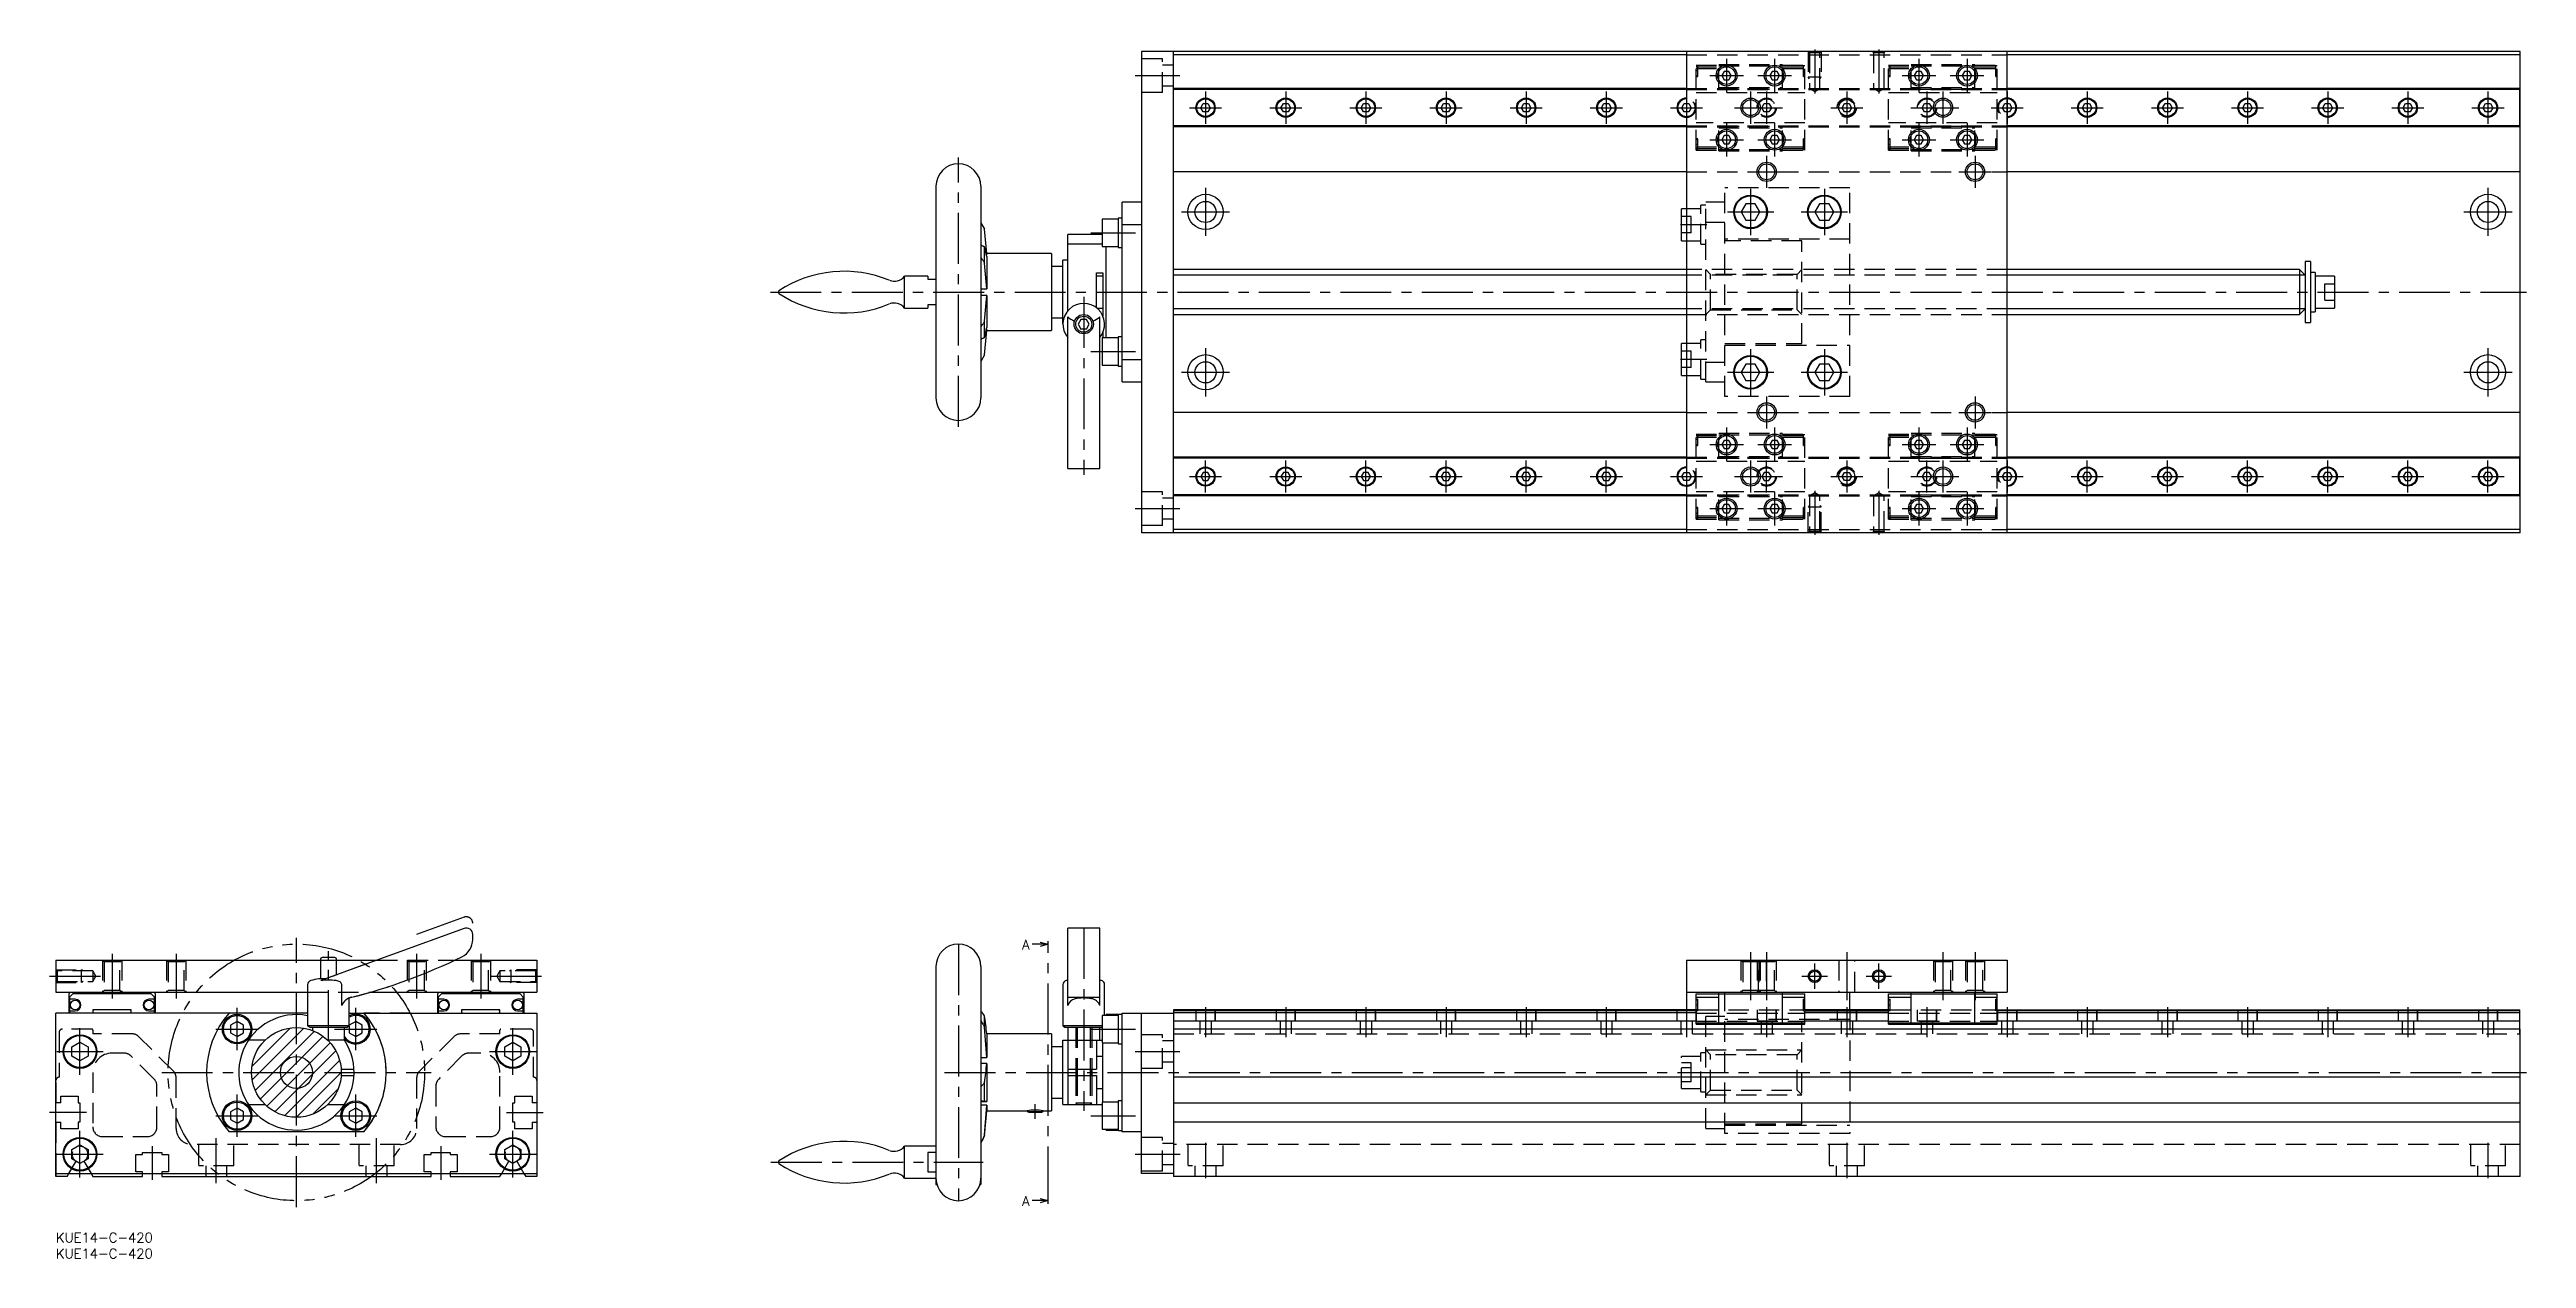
# Model space of a CAD drawing. Extents: x -2 to 771, y -8 to 369.
import ezdxf

# ---------------------------------------------------------------- set-up
doc = ezdxf.new("R2010")
doc.units = 0
doc.header["$LTSCALE"] = 0.5
for name, pattern in [('CENTER', [50.8, 31.75, -6.35, 6.35, -6.35]), ('DASHED', [19.05, 12.7, -6.35]), ('PHANTOM', [63.5, 31.75, -6.35, 6.35, -6.35, 6.35, -6.35])]:
    doc.linetypes.add(name, pattern=pattern)
for name, color, linetype in [('MSM_CENTER', 1, 'CENTER'), ('MSM_CONTINUOUS', 7, 'CONTINUOUS'), ('MSM_DASHED', 4, 'DASHED'), ('MSM_IMAGINARY', 6, 'PHANTOM'), ('MSM_NARROW', 5, 'CONTINUOUS'), ('MSM_PART_NUMBER', 7, 'CONTINUOUS')]:
    doc.layers.add(name, color=color, linetype=linetype)
doc.styles.get("Standard").update_dxf_attribs({"font": 'txt.shx', "height": 3, "bigfont": 'bigfont.shx'})

msp = doc.modelspace()

# ---------------------------------------------------------------- texts
at = {"layer": 'MSM_PART_NUMBER'}
for p in [(301.37, 88.31), (301.37, 8.38)]:
    msp.add_text('A', height=3, dxfattribs=at).set_placement(p)

# ---------------------------------------------------------------- blocks, each defined once
blk = doc.blocks.new('*U7')
at = {"layer": 'MSM_PART_NUMBER'}
blk.add_text('KUE14-C-420', height=3, dxfattribs=at).set_placement((0, -3))
blk = doc.blocks.new('*U8')
at = {"layer": 'MSM_PART_NUMBER'}
blk.add_text('KUE14-C-420', height=3, dxfattribs=at).set_placement((0, -8))

# ---------------------------------------------------------------- linework, layer by layer
at = {"layer": 'MSM_CENTER'}
for p, q in [((521.07, 366.01), (521.07, 355.51)), ((536.07, 366.01), (536.07, 355.51)), ((548.57, 368.88), (548.57, 355.2)), ((568.57, 368.88), (568.57, 355.2)), ((581.07, 366.01), (581.07, 355.51)), ((596.07, 366.01), (596.07, 355.51)), ((336.57, 360.76), (350.57, 360.76)), ((358.57, 355.76), (358.57, 345.76)), ((383.57, 355.76), (383.57, 345.76)), ((408.57, 355.76), (408.57, 345.76)), ((433.57, 355.76), (433.57, 345.76)), ((458.57, 355.76), (458.57, 345.76)), ((483.57, 355.76), (483.57, 345.76)), ((508.57, 355.76), (508.57, 345.76)), ((512.14, 362.26), (511.59, 362.26)), ((515.82, 360.76), (526.32, 360.76)), ((528.57, 355.76), (528.57, 345.76)), ((530.82, 360.76), (541.32, 360.76)), ((533.57, 355.76), (533.57, 345.76)), ((545.54, 362.26), (544.99, 362.26)), ((558.57, 355.76), (558.57, 345.76)), ((572.14, 362.26), (571.59, 362.26)), ((575.82, 360.76), (586.32, 360.76)), ((583.57, 355.76), (583.57, 345.76)), ((588.57, 355.76), (588.57, 345.76)), ((590.82, 360.76), (601.32, 360.76)), ((605.54, 362.26), (604.99, 362.26)), ((608.57, 355.76), (608.57, 345.76)), ((633.57, 355.76), (633.57, 345.76)), ((658.57, 355.76), (658.57, 345.76)), ((683.57, 355.76), (683.57, 345.76)), ((708.57, 355.76), (708.57, 345.76)), ((733.57, 355.76), (733.57, 345.76)), ((758.57, 355.76), (758.57, 345.76)), ((353.57, 350.76), (363.57, 350.76)), ((378.57, 350.76), (388.57, 350.76)), ((403.57, 350.76), (413.57, 350.76)), ((428.57, 350.76), (438.57, 350.76)), ((453.57, 350.76), (463.57, 350.76)), ((478.57, 350.76), (488.57, 350.76)), ((503.57, 350.76), (513.57, 350.76)), ((523.57, 350.76), (538.57, 350.76)), ((553.57, 350.76), (563.57, 350.76)), ((578.57, 350.76), (593.57, 350.76)), ((603.57, 350.76), (613.57, 350.76)), ((628.57, 350.76), (638.57, 350.76)), ((653.57, 350.76), (663.57, 350.76)), ((678.57, 350.76), (688.57, 350.76)), ((703.57, 350.76), (713.57, 350.76)), ((728.57, 350.76), (738.57, 350.76)), ((753.57, 350.76), (763.57, 350.76)), ((515.82, 340.76), (526.32, 340.76)), ((521.07, 346.01), (521.07, 335.51)), ((530.82, 340.76), (541.32, 340.76)), ((536.07, 346.01), (536.07, 335.51)), ((575.82, 340.76), (586.32, 340.76)), ((581.07, 346.01), (581.07, 335.51)), ((590.82, 340.76), (601.32, 340.76)), ((596.07, 346.01), (596.07, 335.51)), ((281.47, 251.26), (281.47, 335.26)), ((512.14, 339.26), (511.59, 339.26)), ((533.57, 335.76), (533.57, 325.76)), ((545.54, 339.26), (544.99, 339.26)), ((572.14, 339.26), (571.59, 339.26)), ((598.57, 335.76), (598.57, 325.76)), ((605.54, 339.26), (604.99, 339.26)), ((358.57, 325.76), (358.57, 310.76)), ((528.57, 330.76), (538.57, 330.76)), ((528.57, 325.51), (528.57, 311.01)), ((551.57, 325.51), (551.57, 311.01)), ((593.57, 330.76), (603.57, 330.76)), ((758.57, 325.76), (758.57, 310.76)), ((351.07, 318.26), (366.07, 318.26)), ((521.32, 318.26), (535.82, 318.26)), ((544.32, 318.26), (558.82, 318.26)), ((751.07, 318.26), (766.07, 318.26)), ((322.74, 311.76), (336.74, 311.76)), ((514.94, 314.26), (506.69, 314.26)), ((222.83, 293.26), (770.57, 293.26)), ((320.57, 291.76), (320.57, 236.26)), ((322.74, 274.76), (336.74, 274.76)), ((358.57, 275.76), (358.57, 260.76)), ((514.94, 272.26), (506.69, 272.26)), ((528.57, 275.51), (528.57, 261.01)), ((551.57, 275.51), (551.57, 261.01)), ((758.57, 275.76), (758.57, 260.76)), ((351.07, 268.26), (366.07, 268.26)), ((521.32, 268.26), (535.82, 268.26)), ((544.32, 268.26), (558.82, 268.26)), ((751.07, 268.26), (766.07, 268.26)), ((528.57, 255.76), (538.57, 255.76)), ((533.57, 260.76), (533.57, 250.76)), ((593.57, 255.76), (603.57, 255.76)), ((598.57, 260.76), (598.57, 250.76)), ((512.14, 247.26), (511.59, 247.26)), ((521.07, 251.01), (521.07, 240.51)), ((536.07, 251.01), (536.07, 240.51)), ((545.54, 247.26), (544.99, 247.26)), ((572.14, 247.26), (571.59, 247.26)), ((581.07, 251.01), (581.07, 240.51)), ((596.07, 251.01), (596.07, 240.51)), ((605.54, 247.26), (604.99, 247.26)), ((358.57, 230.76), (358.57, 240.76)), ((383.57, 230.76), (383.57, 240.76)), ((408.57, 230.76), (408.57, 240.76)), ((433.57, 230.76), (433.57, 240.76)), ((458.57, 230.76), (458.57, 240.76)), ((483.57, 230.76), (483.57, 240.76)), ((508.57, 240.76), (508.57, 230.76)), ((515.82, 245.76), (526.32, 245.76)), ((528.57, 240.76), (528.57, 230.76)), ((530.82, 245.76), (541.32, 245.76)), ((533.57, 230.76), (533.57, 240.76)), ((558.57, 240.76), (558.57, 230.76)), ((575.82, 245.76), (586.32, 245.76)), ((583.57, 230.76), (583.57, 240.76)), ((588.57, 240.76), (588.57, 230.76)), ((590.82, 245.76), (601.32, 245.76)), ((608.57, 240.76), (608.57, 230.76)), ((633.57, 230.76), (633.57, 240.76)), ((658.57, 230.76), (658.57, 240.76)), ((683.57, 230.76), (683.57, 240.76)), ((708.57, 230.76), (708.57, 240.76)), ((733.57, 230.76), (733.57, 240.76)), ((758.57, 230.76), (758.57, 240.76)), ((353.57, 235.76), (363.57, 235.76)), ((378.57, 235.76), (388.57, 235.76)), ((403.57, 235.76), (413.57, 235.76)), ((428.57, 235.76), (438.57, 235.76)), ((453.57, 235.76), (463.57, 235.76)), ((478.57, 235.76), (488.57, 235.76)), ((503.57, 235.76), (513.57, 235.76)), ((523.57, 235.76), (538.57, 235.76)), ((553.57, 235.76), (563.57, 235.76)), ((578.57, 235.76), (593.57, 235.76)), ((603.57, 235.76), (613.57, 235.76)), ((628.57, 235.76), (638.57, 235.76)), ((653.57, 235.76), (663.57, 235.76)), ((678.57, 235.76), (688.57, 235.76)), ((703.57, 235.76), (713.57, 235.76)), ((728.57, 235.76), (738.57, 235.76)), ((753.57, 235.76), (763.57, 235.76)), ((336.57, 225.76), (350.57, 225.76)), ((512.14, 224.26), (511.59, 224.26)), ((515.82, 225.76), (526.32, 225.76)), ((521.07, 231.01), (521.07, 220.51)), ((530.82, 225.76), (541.32, 225.76)), ((536.07, 231.01), (536.07, 220.51)), ((545.54, 224.26), (544.99, 224.26)), ((548.57, 231.31), (548.57, 217.63)), ((568.57, 231.31), (568.57, 217.63)), ((572.14, 224.26), (571.59, 224.26)), ((575.82, 225.76), (586.32, 225.76)), ((581.07, 231.01), (581.07, 220.51)), ((590.82, 225.76), (601.32, 225.76)), ((596.07, 231.01), (596.07, 220.51)), ((605.54, 224.26), (604.99, 224.26)), ((320.57, 95), (320.57, 38.03)), ((17.5, 87), (17.5, 73)), ((37.5, 87), (37.5, 73)), ((75, 8), (75, 92)), ((85, 59.8), (85, 87.8)), ((112.5, 87), (112.5, 73)), ((132.5, 87), (132.5, 73)), ((281.47, 90), (281.47, 10)), ((309.47, 11.04), (309.47, 88.96)), ((528.57, 87.5), (528.57, 72.5)), ((533.57, 87.5), (533.57, 72.5)), ((558.57, 87.5), (558.57, 72.5)), ((588.57, 87.5), (588.57, 72.5)), ((598.57, 87.5), (598.57, 72.5)), ((-2, 80), (14.44, 80)), ((135.56, 80), (152, 80)), ((544.57, 80), (552.57, 80)), ((548.57, 76), (548.57, 84)), ((564.57, 80), (572.57, 80)), ((568.57, 76), (568.57, 84)), ((56.5, 56.9), (56.5, 70.1)), ((93.5, 56.9), (93.5, 70.1)), ((358.57, 70.32), (358.57, 60.98)), ((383.57, 70.32), (383.57, 60.98)), ((408.57, 70.32), (408.57, 60.98)), ((433.57, 70.32), (433.57, 60.98)), ((458.57, 70.32), (458.57, 60.98)), ((483.57, 70.32), (483.57, 60.98)), ((508.57, 70.32), (508.57, 60.98)), ((512.14, 71), (511.59, 71)), ((533.57, 70.32), (533.57, 60.98)), ((545.54, 71), (544.99, 71)), ((558.57, 70.32), (558.57, 60.98)), ((572.14, 71), (571.59, 71)), ((583.57, 70.32), (583.57, 60.98)), ((605.54, 71), (604.99, 71)), ((608.57, 70.32), (608.57, 60.98)), ((633.57, 70.32), (633.57, 60.98)), ((658.57, 70.32), (658.57, 60.98)), ((683.57, 70.32), (683.57, 60.98)), ((708.57, 70.32), (708.57, 60.98)), ((733.57, 70.32), (733.57, 60.98)), ((758.57, 70.32), (758.57, 60.98)), ((7.5, 49.25), (7.5, 63.75)), ((49.9, 63.5), (63.1, 63.5)), ((86.9, 63.5), (100.1, 63.5)), ((142.5, 49.25), (142.5, 63.75)), ((322.74, 63.5), (336.74, 63.5)), ((0.25, 56.5), (14.75, 56.5)), ((135.25, 56.5), (149.75, 56.5)), ((336.57, 56.5), (350.57, 56.5)), ((33, 50), (117, 50)), ((277.17, 50), (770.57, 50)), ((56.5, 29.9), (56.5, 43.1)), ((93.5, 29.9), (93.5, 43.1)), ((305.47, 35.48), (305.47, 40.12)), ((9.5, 37.5), (-2, 37.5)), ((7.5, 17.25), (7.5, 31.75)), ((49.9, 36.5), (63.1, 36.5)), ((86.9, 36.5), (100.1, 36.5)), ((140.5, 37.5), (152, 37.5)), ((142.5, 17.25), (142.5, 31.75)), ((322.74, 36.5), (336.74, 36.5)), ((0.25, 24.5), (14.75, 24.5)), ((30, 27), (30, 16.5)), ((50, 15.5), (50, 29.5)), ((100, 15.5), (100, 29.5)), ((120, 27), (120, 16.5)), ((135.25, 24.5), (149.75, 24.5)), ((336.57, 24.5), (350.62, 24.5)), ((358.57, 28), (358.57, 17)), ((558.57, 28), (558.57, 17)), ((758.57, 28), (758.57, 17)), ((223.02, 22), (289.17, 22))]:
    msp.add_line(p, q, dxfattribs=at)
at = {"layer": 'MSM_CONTINUOUS'}
for p, q in [((348.57, 368.26), (338.57, 368.26)), ((338.57, 368.26), (338.57, 218.26)), ((348.57, 218.26), (348.57, 368.26)), ((348.57, 368.21), (348.62, 368.21)), ((508.57, 367.26), (348.57, 367.26)), ((768.57, 368.26), (348.62, 368.26)), ((348.62, 368.26), (348.62, 368.21)), ((508.57, 368.26), (508.57, 218.26)), ((608.57, 218.26), (608.57, 368.26)), ((768.57, 367.26), (608.57, 367.26)), ((768.57, 218.26), (768.57, 368.26)), ((508.57, 356.76), (348.57, 356.76)), ((508.57, 356.46), (348.57, 356.46)), ((520.33, 362.04), (519.59, 360.76)), ((519.59, 360.76), (520.33, 359.48)), ((521.81, 362.04), (520.33, 362.04)), ((520.33, 359.48), (521.81, 359.48)), ((522.55, 360.76), (521.81, 362.04)), ((521.81, 359.48), (522.55, 360.76)), ((535.33, 362.04), (534.59, 360.76)), ((534.59, 360.76), (535.33, 359.48)), ((536.81, 362.04), (535.33, 362.04)), ((535.33, 359.48), (536.81, 359.48)), ((537.55, 360.76), (536.81, 362.04)), ((536.81, 359.48), (537.55, 360.76)), ((580.33, 362.04), (579.59, 360.76)), ((579.59, 360.76), (580.33, 359.48)), ((581.81, 362.04), (580.33, 362.04)), ((580.33, 359.48), (581.81, 359.48)), ((582.55, 360.76), (581.81, 362.04)), ((581.81, 359.48), (582.55, 360.76)), ((595.33, 362.04), (594.59, 360.76)), ((594.59, 360.76), (595.33, 359.48)), ((596.81, 362.04), (595.33, 362.04)), ((595.33, 359.48), (596.81, 359.48)), ((597.55, 360.76), (596.81, 362.04)), ((596.81, 359.48), (597.55, 360.76)), ((768.57, 356.76), (608.57, 356.76)), ((768.52, 356.46), (608.57, 356.46)), ((768.52, 344.76), (768.52, 356.76)), ((357.09, 350.76), (357.83, 352.04)), ((357.83, 349.48), (357.09, 350.76)), ((357.83, 352.04), (359.31, 352.04)), ((359.31, 349.48), (357.83, 349.48)), ((359.31, 352.04), (360.05, 350.76)), ((360.05, 350.76), (359.31, 349.48)), ((382.09, 350.76), (382.83, 352.04)), ((382.83, 349.48), (382.09, 350.76)), ((382.83, 352.04), (384.31, 352.04)), ((384.31, 349.48), (382.83, 349.48)), ((384.31, 352.04), (385.05, 350.76)), ((385.05, 350.76), (384.31, 349.48)), ((407.09, 350.76), (407.83, 352.04)), ((407.83, 349.48), (407.09, 350.76)), ((407.83, 352.04), (409.31, 352.04)), ((409.31, 349.48), (407.83, 349.48)), ((409.31, 352.04), (410.05, 350.76)), ((410.05, 350.76), (409.31, 349.48)), ((432.09, 350.76), (432.83, 352.04)), ((432.83, 349.48), (432.09, 350.76)), ((432.83, 352.04), (434.31, 352.04)), ((434.31, 349.48), (432.83, 349.48)), ((434.31, 352.04), (435.05, 350.76)), ((435.05, 350.76), (434.31, 349.48)), ((457.09, 350.76), (457.83, 352.04)), ((457.83, 349.48), (457.09, 350.76)), ((457.83, 352.04), (459.31, 352.04)), ((459.31, 349.48), (457.83, 349.48)), ((459.31, 352.04), (460.05, 350.76)), ((460.05, 350.76), (459.31, 349.48)), ((482.09, 350.76), (482.83, 352.04)), ((482.83, 349.48), (482.09, 350.76)), ((482.83, 352.04), (484.31, 352.04)), ((484.31, 349.48), (482.83, 349.48)), ((484.31, 352.04), (485.05, 350.76)), ((485.05, 350.76), (484.31, 349.48)), ((507.09, 350.76), (507.83, 352.04)), ((507.83, 349.48), (507.09, 350.76)), ((507.83, 352.04), (508.57, 352.04)), ((508.57, 349.48), (507.83, 349.48)), ((557.09, 350.76), (557.83, 352.04)), ((557.83, 349.48), (557.09, 350.76)), ((557.83, 352.04), (559.31, 352.04)), ((559.31, 349.48), (557.83, 349.48)), ((559.31, 352.04), (560.05, 350.76)), ((560.05, 350.76), (559.31, 349.48)), ((608.57, 352.04), (609.31, 352.04)), ((609.31, 349.48), (608.57, 349.48)), ((609.31, 352.04), (610.05, 350.76)), ((610.05, 350.76), (609.31, 349.48)), ((632.09, 350.76), (632.83, 352.04)), ((632.83, 349.48), (632.09, 350.76)), ((632.83, 352.04), (634.31, 352.04)), ((634.31, 349.48), (632.83, 349.48)), ((634.31, 352.04), (635.05, 350.76)), ((635.05, 350.76), (634.31, 349.48)), ((657.09, 350.76), (657.83, 352.04)), ((657.83, 349.48), (657.09, 350.76)), ((657.83, 352.04), (659.31, 352.04)), ((659.31, 349.48), (657.83, 349.48)), ((659.31, 352.04), (660.05, 350.76)), ((660.05, 350.76), (659.31, 349.48)), ((682.09, 350.76), (682.83, 352.04)), ((682.83, 349.48), (682.09, 350.76)), ((682.83, 352.04), (684.31, 352.04)), ((684.31, 349.48), (682.83, 349.48)), ((684.31, 352.04), (685.05, 350.76)), ((685.05, 350.76), (684.31, 349.48)), ((707.09, 350.76), (707.83, 352.04)), ((707.83, 349.48), (707.09, 350.76)), ((707.83, 352.04), (709.31, 352.04)), ((709.31, 349.48), (707.83, 349.48)), ((709.31, 352.04), (710.05, 350.76)), ((710.05, 350.76), (709.31, 349.48)), ((732.09, 350.76), (732.83, 352.04)), ((732.83, 349.48), (732.09, 350.76)), ((732.83, 352.04), (734.31, 352.04)), ((734.31, 349.48), (732.83, 349.48)), ((734.31, 352.04), (735.05, 350.76)), ((735.05, 350.76), (734.31, 349.48)), ((757.09, 350.76), (757.83, 352.04)), ((757.83, 349.48), (757.09, 350.76)), ((757.83, 352.04), (759.31, 352.04)), ((759.31, 349.48), (757.83, 349.48)), ((759.31, 352.04), (760.05, 350.76)), ((760.05, 350.76), (759.31, 349.48)), ((508.57, 345.06), (348.57, 345.06)), ((508.57, 344.76), (348.57, 344.76)), ((520.33, 342.04), (519.59, 340.76)), ((519.59, 340.76), (520.33, 339.48)), ((521.81, 342.04), (520.33, 342.04)), ((522.55, 340.76), (521.81, 342.04)), ((521.81, 339.48), (522.55, 340.76)), ((535.33, 342.04), (534.59, 340.76)), ((534.59, 340.76), (535.33, 339.48)), ((536.81, 342.04), (535.33, 342.04)), ((537.55, 340.76), (536.81, 342.04)), ((536.81, 339.48), (537.55, 340.76)), ((580.33, 342.04), (579.59, 340.76)), ((579.59, 340.76), (580.33, 339.48)), ((581.81, 342.04), (580.33, 342.04)), ((582.55, 340.76), (581.81, 342.04)), ((581.81, 339.48), (582.55, 340.76)), ((595.33, 342.04), (594.59, 340.76)), ((594.59, 340.76), (595.33, 339.48)), ((596.81, 342.04), (595.33, 342.04)), ((597.55, 340.76), (596.81, 342.04)), ((596.81, 339.48), (597.55, 340.76)), ((768.52, 345.06), (608.57, 345.06)), ((768.52, 344.76), (608.57, 344.76)), ((520.33, 339.48), (521.81, 339.48)), ((535.33, 339.48), (536.81, 339.48)), ((580.33, 339.48), (581.81, 339.48)), ((595.33, 339.48), (596.81, 339.48)), ((274.47, 326.26), (274.47, 260.26)), ((288.47, 326.26), (288.47, 260.25)), ((508.57, 330.76), (348.57, 330.76)), ((768.57, 330.76), (608.57, 330.76)), ((332.57, 265.26), (332.57, 321.26)), ((338.57, 321.26), (332.57, 321.26)), ((507.07, 309.26), (507.07, 319.26)), ((508.57, 319.26), (507.07, 319.26)), ((527.1, 320.8), (525.63, 318.26)), ((525.63, 318.26), (527.1, 315.72)), ((530.03, 320.8), (527.1, 320.8)), ((531.5, 318.26), (530.03, 320.8)), ((530.03, 315.72), (531.5, 318.26)), ((550.1, 320.8), (548.63, 318.26)), ((548.63, 318.26), (550.1, 315.72)), ((553.03, 320.8), (550.1, 320.8)), ((554.5, 318.26), (553.03, 320.8)), ((553.03, 315.72), (554.5, 318.26)), ((288.47, 314.86), (289.65, 312.85)), ((290.33, 305.26), (289.65, 312.85)), ((315.57, 287.41), (315.57, 311.26)), ((326.27, 311.26), (315.57, 311.26)), ((326.27, 316.01), (326.27, 307.51)), ((331.27, 316.01), (326.27, 316.01)), ((331.27, 316.36), (331.27, 307.16)), ((332.57, 316.36), (331.27, 316.36)), ((338.57, 314.27), (332.57, 314.27)), ((507.07, 309.26), (508.57, 309.26)), ((527.1, 315.72), (530.03, 315.72)), ((550.1, 315.72), (553.03, 315.72)), ((289.65, 307.26), (289.16, 307.57)), ((289.16, 303.13), (289.65, 302.3)), ((289.65, 302.3), (289.65, 307.26)), ((290.33, 294.26), (289.65, 302.3)), ((290.33, 304.94), (290.04, 308.63)), ((290.2, 304.94), (290.33, 304.94)), ((310.47, 305.26), (290.33, 305.26)), ((290.33, 305.26), (290.33, 304.94)), ((290.33, 304.32), (290.33, 294.26)), ((310.47, 305.26), (310.47, 281.26)), ((314.07, 283.26), (314.07, 303.26)), ((315.57, 303.26), (314.07, 303.26)), ((326.27, 308.22), (315.57, 308.22)), ((326.27, 307.51), (331.27, 307.51)), ((327.57, 279.01), (327.57, 307.51)), ((331.27, 307.16), (332.57, 307.16)), ((701.57, 302.76), (701.57, 283.76)), ((703.17, 302.76), (701.57, 302.76)), ((703.17, 302.76), (703.17, 283.76)), ((225.47, 292.84), (225.47, 293.67)), ((271.97, 298.26), (264.68, 298.26)), ((264.68, 288.26), (264.68, 298.26)), ((271.97, 298.26), (271.97, 297.26)), ((271.97, 297.26), (274.47, 297.26)), ((288.47, 294.26), (290.33, 294.26)), ((314.07, 301.26), (310.47, 301.26)), ((324.57, 288.38), (324.57, 299.26)), ((324.57, 299.26), (326.57, 299.26)), ((326.57, 298.26), (324.57, 298.26)), ((326.57, 299.26), (326.57, 285.76)), ((508.57, 300.26), (348.57, 300.26)), ((699.82, 300.26), (608.57, 300.26)), ((701.57, 298.51), (699.82, 300.26)), ((699.82, 300.26), (699.82, 286.26)), ((704.67, 299.36), (703.17, 299.36)), ((704.67, 299.36), (704.67, 287.16)), ((710.67, 298.26), (704.67, 298.26)), ((710.67, 298.26), (710.67, 288.26)), ((264.68, 288.26), (271.97, 288.26)), ((271.97, 289.26), (271.97, 288.26)), ((274.47, 289.26), (271.97, 289.26)), ((290.33, 292.25), (288.47, 292.25)), ((289.65, 284.21), (290.33, 292.25)), ((290.33, 292.25), (290.33, 282.19)), ((324.72, 288.26), (326.57, 288.26)), ((348.57, 286.26), (508.57, 286.26)), ((608.57, 286.26), (699.82, 286.26)), ((699.82, 286.26), (701.57, 288.01)), ((703.17, 287.16), (704.67, 287.16)), ((704.67, 288.26), (710.67, 288.26)), ((289.65, 284.21), (289.16, 283.38)), ((289.16, 278.94), (289.65, 279.25)), ((289.65, 279.25), (289.65, 284.21)), ((289.65, 273.66), (290.33, 281.26)), ((290.04, 277.89), (290.33, 281.57)), ((290.33, 281.57), (290.2, 281.57)), ((290.33, 281.57), (290.33, 281.26)), ((290.33, 281.26), (310.47, 281.26)), ((310.47, 285.26), (314.07, 285.26)), ((315.57, 238.26), (315.57, 285.59)), ((319.7, 284.76), (318.84, 283.26)), ((318.84, 283.26), (319.7, 281.76)), ((321.43, 284.76), (319.7, 284.76)), ((321.43, 281.76), (319.7, 281.76)), ((322.3, 283.26), (321.43, 284.76)), ((321.43, 281.76), (322.3, 283.26)), ((325.57, 238.26), (325.57, 285.59)), ((326.27, 279.01), (326.27, 270.51)), ((331.27, 279.01), (326.27, 279.01)), ((326.57, 280.76), (326.57, 279.01)), ((331.27, 279.36), (331.27, 270.16)), ((332.57, 279.36), (331.27, 279.36)), ((701.57, 283.76), (703.17, 283.76)), ((289.65, 273.66), (288.47, 271.66)), ((326.27, 270.51), (331.27, 270.51)), ((332.57, 272.24), (338.57, 272.24)), ((507.07, 267.26), (507.07, 277.26)), ((508.57, 277.26), (507.07, 277.26)), ((527.1, 270.8), (525.63, 268.26)), ((530.03, 270.8), (527.1, 270.8)), ((531.5, 268.26), (530.03, 270.8)), ((550.1, 270.8), (548.63, 268.26)), ((553.03, 270.8), (550.1, 270.8)), ((554.5, 268.26), (553.03, 270.8)), ((331.27, 270.16), (332.57, 270.16)), ((332.57, 265.26), (338.57, 265.26)), ((507.07, 267.26), (508.57, 267.26)), ((525.63, 268.26), (527.1, 265.72)), ((527.1, 265.72), (530.03, 265.72)), ((530.03, 265.72), (531.5, 268.26)), ((548.63, 268.26), (550.1, 265.72)), ((550.1, 265.72), (553.03, 265.72)), ((553.03, 265.72), (554.5, 268.26)), ((508.57, 255.76), (348.57, 255.76)), ((768.57, 255.76), (608.57, 255.76)), ((508.57, 241.76), (348.57, 241.76)), ((508.57, 241.46), (348.57, 241.46)), ((520.33, 247.04), (519.59, 245.76)), ((519.59, 245.76), (520.33, 244.48)), ((521.81, 247.04), (520.33, 247.04)), ((520.33, 244.48), (521.81, 244.48)), ((522.55, 245.76), (521.81, 247.04)), ((521.81, 244.48), (522.55, 245.76)), ((535.33, 247.04), (534.59, 245.76)), ((534.59, 245.76), (535.33, 244.48)), ((536.81, 247.04), (535.33, 247.04)), ((535.33, 244.48), (536.81, 244.48)), ((537.55, 245.76), (536.81, 247.04)), ((536.81, 244.48), (537.55, 245.76)), ((580.33, 247.04), (579.59, 245.76)), ((579.59, 245.76), (580.33, 244.48)), ((581.81, 247.04), (580.33, 247.04)), ((580.33, 244.48), (581.81, 244.48)), ((582.55, 245.76), (581.81, 247.04)), ((581.81, 244.48), (582.55, 245.76)), ((595.33, 247.04), (594.59, 245.76)), ((594.59, 245.76), (595.33, 244.48)), ((596.81, 247.04), (595.33, 247.04)), ((595.33, 244.48), (596.81, 244.48)), ((597.55, 245.76), (596.81, 247.04)), ((596.81, 244.48), (597.55, 245.76)), ((768.52, 241.76), (608.57, 241.76)), ((768.52, 241.46), (608.57, 241.46)), ((768.52, 229.76), (768.52, 241.76)), ((315.57, 238.26), (325.57, 238.26)), ((357.83, 237.04), (357.09, 235.76)), ((357.09, 235.76), (357.83, 234.48)), ((359.31, 237.04), (357.83, 237.04)), ((357.83, 234.48), (359.31, 234.48)), ((360.05, 235.76), (359.31, 237.04)), ((359.31, 234.48), (360.05, 235.76)), ((382.83, 237.04), (382.09, 235.76)), ((382.09, 235.76), (382.83, 234.48)), ((384.31, 237.04), (382.83, 237.04)), ((382.83, 234.48), (384.31, 234.48)), ((385.05, 235.76), (384.31, 237.04)), ((384.31, 234.48), (385.05, 235.76)), ((407.83, 237.04), (407.09, 235.76)), ((407.09, 235.76), (407.83, 234.48)), ((409.31, 237.04), (407.83, 237.04)), ((407.83, 234.48), (409.31, 234.48)), ((410.05, 235.76), (409.31, 237.04)), ((409.31, 234.48), (410.05, 235.76)), ((432.83, 237.04), (432.09, 235.76)), ((432.09, 235.76), (432.83, 234.48)), ((434.31, 237.04), (432.83, 237.04)), ((432.83, 234.48), (434.31, 234.48)), ((435.05, 235.76), (434.31, 237.04)), ((434.31, 234.48), (435.05, 235.76)), ((457.83, 237.04), (457.09, 235.76)), ((457.09, 235.76), (457.83, 234.48)), ((459.31, 237.04), (457.83, 237.04)), ((457.83, 234.48), (459.31, 234.48)), ((460.05, 235.76), (459.31, 237.04)), ((459.31, 234.48), (460.05, 235.76)), ((482.83, 237.04), (482.09, 235.76)), ((482.09, 235.76), (482.83, 234.48)), ((484.31, 237.04), (482.83, 237.04)), ((482.83, 234.48), (484.31, 234.48)), ((485.05, 235.76), (484.31, 237.04)), ((484.31, 234.48), (485.05, 235.76)), ((507.09, 235.76), (507.83, 237.04)), ((507.83, 234.48), (507.09, 235.76)), ((507.83, 237.04), (508.57, 237.04)), ((508.57, 234.48), (507.83, 234.48)), ((557.09, 235.76), (557.83, 237.04)), ((557.83, 234.48), (557.09, 235.76)), ((557.83, 237.04), (559.31, 237.04)), ((559.31, 234.48), (557.83, 234.48)), ((559.31, 237.04), (560.05, 235.76)), ((560.05, 235.76), (559.31, 234.48)), ((608.57, 237.04), (609.31, 237.04)), ((609.31, 234.48), (608.57, 234.48)), ((609.31, 237.04), (610.05, 235.76)), ((610.05, 235.76), (609.31, 234.48)), ((632.83, 237.04), (632.09, 235.76)), ((632.09, 235.76), (632.83, 234.48)), ((634.31, 237.04), (632.83, 237.04)), ((632.83, 234.48), (634.31, 234.48)), ((635.05, 235.76), (634.31, 237.04)), ((634.31, 234.48), (635.05, 235.76)), ((657.83, 237.04), (657.09, 235.76)), ((657.09, 235.76), (657.83, 234.48)), ((659.31, 237.04), (657.83, 237.04)), ((657.83, 234.48), (659.31, 234.48)), ((660.05, 235.76), (659.31, 237.04)), ((659.31, 234.48), (660.05, 235.76)), ((682.83, 237.04), (682.09, 235.76)), ((682.09, 235.76), (682.83, 234.48)), ((684.31, 237.04), (682.83, 237.04)), ((682.83, 234.48), (684.31, 234.48)), ((685.05, 235.76), (684.31, 237.04)), ((684.31, 234.48), (685.05, 235.76)), ((707.83, 237.04), (707.09, 235.76)), ((707.09, 235.76), (707.83, 234.48)), ((709.31, 237.04), (707.83, 237.04)), ((707.83, 234.48), (709.31, 234.48)), ((710.05, 235.76), (709.31, 237.04)), ((709.31, 234.48), (710.05, 235.76)), ((732.83, 237.04), (732.09, 235.76)), ((732.09, 235.76), (732.83, 234.48)), ((734.31, 237.04), (732.83, 237.04)), ((732.83, 234.48), (734.31, 234.48)), ((735.05, 235.76), (734.31, 237.04)), ((734.31, 234.48), (735.05, 235.76)), ((757.83, 237.04), (757.09, 235.76)), ((757.09, 235.76), (757.83, 234.48)), ((759.31, 237.04), (757.83, 237.04)), ((757.83, 234.48), (759.31, 234.48)), ((760.05, 235.76), (759.31, 237.04)), ((759.31, 234.48), (760.05, 235.76)), ((508.57, 230.06), (348.57, 230.06)), ((508.57, 229.76), (348.57, 229.76)), ((520.33, 227.04), (519.59, 225.76)), ((519.59, 225.76), (520.33, 224.48)), ((521.81, 227.04), (520.33, 227.04)), ((520.33, 224.48), (521.81, 224.48)), ((522.55, 225.76), (521.81, 227.04)), ((521.81, 224.48), (522.55, 225.76)), ((535.33, 227.04), (534.59, 225.76)), ((534.59, 225.76), (535.33, 224.48)), ((536.81, 227.04), (535.33, 227.04)), ((535.33, 224.48), (536.81, 224.48)), ((537.55, 225.76), (536.81, 227.04)), ((536.81, 224.48), (537.55, 225.76)), ((580.33, 227.04), (579.59, 225.76)), ((579.59, 225.76), (580.33, 224.48)), ((581.81, 227.04), (580.33, 227.04)), ((580.33, 224.48), (581.81, 224.48)), ((582.55, 225.76), (581.81, 227.04)), ((581.81, 224.48), (582.55, 225.76)), ((595.33, 227.04), (594.59, 225.76)), ((594.59, 225.76), (595.33, 224.48)), ((596.81, 227.04), (595.33, 227.04)), ((595.33, 224.48), (596.81, 224.48)), ((597.55, 225.76), (596.81, 227.04)), ((596.81, 224.48), (597.55, 225.76)), ((768.52, 230.06), (608.57, 230.06)), ((768.57, 229.76), (608.57, 229.76)), ((348.57, 218.26), (338.57, 218.26)), ((508.57, 219.26), (348.57, 219.26)), ((348.62, 218.31), (348.57, 218.31)), ((348.62, 218.31), (348.62, 218.26)), ((768.57, 218.26), (348.62, 218.26)), ((768.57, 219.26), (608.57, 219.26)), ((127.32, 94.88), (82.66, 78.63)), ((130, 91.45), (130, 93)), ((315.57, 70.86), (315.57, 95)), ((325.57, 95), (315.57, 95)), ((325.57, 70.86), (325.57, 95)), ((0, 85), (82.5, 85)), ((0, 85), (0, 75)), ((82.5, 85.3), (82.5, 79.12)), ((87, 85.8), (83, 85.8)), ((87.5, 80.39), (87.5, 85.3)), ((87.5, 85), (100.18, 85)), ((124.42, 85), (150, 85)), ((150, 85), (150, 75)), ((508.57, 85), (508.57, 75)), ((508.57, 85), (608.57, 85)), ((608.57, 85), (608.57, 75)), ((78.5, 77.37), (78.5, 64.5)), ((84.03, 79.12), (82, 79.12)), ((89.15, 70.86), (89.15, 77.37)), ((274.47, 83), (274.47, 15)), ((288.47, 83), (288.47, 15)), ((314.07, 77.37), (314.07, 64.5)), ((327.07, 67.75), (327.07, 77.37)), ((0, 75), (78.5, 75)), ((4.5, 75), (4, 74.5)), ((4, 74.5), (4, 68.5)), ((5.25, 74.5), (4.25, 73.5)), ((4.25, 73.5), (4.25, 68.5)), ((6, 72.8), (4.25, 72.8)), ((29.75, 74.5), (5.25, 74.5)), ((11.75, 74.5), (11.25, 75)), ((23.75, 75), (23.25, 74.5)), ((30.75, 72.8), (29, 72.8)), ((30.75, 73.5), (29.75, 74.5)), ((31, 74.5), (30.5, 75)), ((30.75, 68.5), (30.75, 73.5)), ((31, 68.5), (31, 74.5)), ((91.5, 64.5), (91.5, 73.2)), ((98.09, 75), (150, 75)), ((119.5, 75), (119, 74.5)), ((119, 74.5), (119, 68.5)), ((120.25, 74.5), (119.25, 73.5)), ((119.25, 73.5), (119.25, 68.5)), ((121, 72.8), (119.25, 72.8)), ((144.75, 74.5), (120.25, 74.5)), ((126.75, 74.5), (126.25, 75)), ((138.75, 75), (138.25, 74.5)), ((145.75, 72.8), (144, 72.8)), ((145.75, 73.5), (144.75, 74.5)), ((146, 74.5), (145.5, 75)), ((145.75, 68.5), (145.75, 73.5)), ((146, 68.5), (146, 74.5)), ((315.57, 73.42), (325.57, 73.42)), ((508.57, 75), (608.57, 75)), ((511.62, 74.5), (545.52, 74.5)), ((511.62, 65), (511.62, 74.5)), ((511.62, 73.5), (518.62, 73.5)), ((511.62, 72.8), (512.12, 72.8)), ((512.12, 72.5), (511.62, 72.5)), ((512.12, 69.2), (512.12, 72.8)), ((518.62, 65), (518.62, 75)), ((538.52, 65), (538.52, 75)), ((538.52, 73.5), (545.52, 73.5)), ((545.02, 69.2), (545.02, 72.8)), ((545.52, 72.8), (545.02, 72.8)), ((545.52, 72.5), (545.02, 72.5)), ((545.52, 65), (545.52, 74.5)), ((559.57, 69.5), (559.57, 75)), ((571.62, 65), (571.62, 74.5)), ((571.62, 74.5), (605.52, 74.5)), ((571.62, 73.5), (578.62, 73.5)), ((571.62, 72.8), (572.12, 72.8)), ((572.12, 72.5), (571.62, 72.5)), ((572.12, 69.2), (572.12, 72.8)), ((578.62, 65), (578.62, 75)), ((598.52, 65), (598.52, 75)), ((598.52, 73.5), (605.52, 73.5)), ((605.52, 72.8), (605.02, 72.8)), ((605.02, 69.2), (605.02, 72.8)), ((605.52, 72.5), (605.02, 72.5)), ((605.52, 65), (605.52, 74.5)), ((0, 17.5), (0, 68.5)), ((78.5, 68.5), (0, 68.5)), ((4.25, 69.2), (6, 69.2)), ((23.5, 69.5), (11.5, 69.5)), ((11.8, 69.5), (11.5, 69.2)), ((11.5, 69.5), (11.5, 68.55)), ((23.5, 69.2), (23.2, 69.5)), ((23.5, 68.55), (23.5, 69.5)), ((29, 69.2), (30.75, 69.2)), ((56.5, 65.86), (54.46, 64.68)), ((54.46, 64.68), (54.46, 62.32)), ((54.46, 62.32), (56.5, 61.14)), ((58.54, 64.68), (56.5, 65.86)), ((56.5, 61.14), (58.54, 62.32)), ((58.54, 62.32), (58.54, 64.68)), ((78.5, 64.5), (79.37, 64)), ((91.5, 64.5), (78.5, 64.5)), ((90.63, 64), (79.37, 64)), ((80, 64), (80, 63.08)), ((90, 60), (90, 64)), ((90.63, 64), (91.5, 64.5)), ((91.46, 64.48), (91.46, 62.32)), ((91.46, 62.32), (93.5, 61.14)), ((91.5, 68.5), (150, 68.5)), ((93.5, 65.86), (91.5, 64.7)), ((95.54, 64.68), (93.5, 65.86)), ((93.5, 61.14), (95.54, 62.32)), ((95.54, 62.32), (95.54, 64.68)), ((119.25, 69.2), (121, 69.2)), ((138.5, 69.5), (126.5, 69.5)), ((126.8, 69.5), (126.5, 69.2)), ((126.5, 69.5), (126.5, 68.55)), ((138.5, 69.2), (138.2, 69.5)), ((138.5, 68.55), (138.5, 69.5)), ((144, 69.2), (145.75, 69.2)), ((150, 68.5), (150, 17.5)), ((289.65, 67.67), (289.16, 68.26)), ((289.16, 65.03), (289.65, 64.06)), ((289.65, 64.06), (289.65, 67.67)), ((290.33, 54.65), (289.65, 64.06)), ((310.47, 62), (290.33, 62)), ((290.33, 61.96), (290.33, 54.65)), ((310.47, 62), (310.47, 38)), ((314.07, 64.5), (314.93, 64)), ((326.27, 64.5), (314.07, 64.5)), ((326.2, 64), (314.93, 64)), ((315.57, 64), (315.57, 40)), ((325.57, 60), (325.57, 64)), ((326.2, 64), (326.27, 64.04)), ((331.27, 67.75), (326.27, 67.75)), ((326.27, 67.75), (326.27, 59.25)), ((327.57, 67.75), (327.57, 68)), ((331.27, 68), (327.57, 68)), ((332.57, 68.1), (331.27, 68.1)), ((331.27, 68.1), (331.27, 58.9)), ((332.57, 31.5), (332.57, 68.5)), ((332.57, 68.5), (348.57, 68.5)), ((338.57, 18.5), (338.57, 68.5)), ((512.12, 69.5), (348.57, 69.5)), ((348.57, 69.5), (348.57, 17.5)), ((512.12, 69.2), (348.57, 69.2)), ((511.62, 68.55), (348.57, 68.55)), ((511.62, 65.95), (348.57, 65.95)), ((768.57, 63.5), (348.57, 63.5)), ((512.12, 69.2), (511.62, 69.2)), ((511.62, 65.5), (545.52, 65.5)), ((511.62, 65), (545.52, 65)), ((572.12, 69.5), (545.02, 69.5)), ((545.02, 69.2), (571.62, 69.2)), ((545.02, 69.2), (545.52, 69.2)), ((571.62, 68.55), (545.52, 68.55)), ((571.62, 65.95), (545.52, 65.95)), ((572.12, 69.2), (571.62, 69.2)), ((571.62, 65.5), (605.52, 65.5)), ((571.62, 65), (605.52, 65)), ((605.02, 69.5), (768.52, 69.5)), ((768.52, 69.2), (605.52, 69.2)), ((768.52, 68.55), (605.52, 68.55)), ((768.52, 65.95), (605.52, 65.95)), ((768.52, 63.5), (768.52, 69.5)), ((768.57, 17.5), (768.57, 63.5)), ((4.96, 57.97), (7.5, 59.43)), ((4.96, 55.03), (4.96, 57.97)), ((7.5, 53.57), (4.96, 55.03)), ((7.5, 59.43), (10.04, 57.97)), ((10.04, 55.03), (7.5, 53.57)), ((10.04, 57.97), (10.04, 55.03)), ((65.2, 60), (60.03, 60)), ((89.97, 60), (84.8, 60)), ((139.96, 57.97), (142.5, 59.43)), ((139.96, 55.03), (139.96, 57.97)), ((142.5, 53.57), (139.96, 55.03)), ((142.5, 59.43), (145.04, 57.97)), ((145.04, 55.03), (142.5, 53.57)), ((145.04, 57.97), (145.04, 55.03)), ((288.47, 54.65), (290.33, 54.65)), ((314.07, 58), (310.47, 58)), ((314.07, 60), (326.27, 60)), ((314.07, 40), (314.07, 60)), ((324.57, 60), (324.57, 51)), ((326.57, 55), (324.57, 55)), ((326.27, 59.25), (331.27, 59.25)), ((326.57, 40.75), (326.57, 59.25)), ((331.27, 58.9), (332.57, 58.9)), ((88.96, 51), (92.97, 51)), ((88.96, 49), (92.97, 49)), ((290.33, 52.74), (288.47, 52.74)), ((289.65, 46.86), (289.16, 46.25)), ((289.65, 41.02), (289.65, 46.86)), ((290.33, 52.74), (290.33, 40.92)), ((315.57, 51), (324.57, 51)), ((315.57, 49), (324.57, 49)), ((318.07, 51), (318.07, 49)), ((318.07, 51), (318.07, 49)), ((323.07, 49), (323.07, 51)), ((323.07, 51), (323.07, 49)), ((324.57, 49), (324.57, 40)), ((768.57, 48.5), (348.57, 48.5)), ((348.62, 47.81), (348.57, 47.81)), ((348.62, 47.81), (348.62, 40.5)), ((56.5, 38.86), (54.46, 37.68)), ((58.54, 37.68), (56.5, 38.86)), ((60.03, 40), (65.2, 40)), ((84.8, 40), (89.97, 40)), ((93.5, 38.86), (91.46, 37.68)), ((95.54, 37.68), (93.5, 38.86)), ((290.33, 39.74), (288.47, 39.74)), ((288.63, 40.92), (290.33, 40.92)), ((289.14, 41.03), (289.65, 41.02)), ((289.65, 30.39), (290.33, 39.74)), ((290.33, 39.74), (290.33, 38)), ((310.47, 42), (314.07, 42)), ((314.07, 40), (326.27, 40)), ((324.57, 45), (326.57, 45)), ((331.27, 40.75), (326.27, 40.75)), ((326.27, 40.75), (326.27, 32.25)), ((332.57, 41.1), (331.27, 41.1)), ((331.27, 41.1), (331.27, 31.9)), ((348.57, 40.5), (768.57, 40.5)), ((96.02, 31.5), (53.98, 31.5)), ((54.46, 37.68), (54.46, 35.32)), ((54.46, 35.32), (56.5, 34.14)), ((56.5, 34.14), (58.54, 35.32)), ((58.54, 35.32), (58.54, 37.68)), ((91.46, 37.68), (91.46, 35.32)), ((91.46, 35.32), (93.5, 34.14)), ((93.5, 34.14), (95.54, 35.32)), ((95.54, 35.32), (95.54, 37.68)), ((289.65, 30.15), (290.33, 38)), ((290.33, 38), (302.97, 38)), ((302.97, 38), (302.97, 37.86)), ((302.97, 37.86), (303.41, 37.6)), ((302.97, 37.86), (307.97, 37.86)), ((303.41, 37.6), (307.52, 37.6)), ((307.52, 37.6), (307.97, 37.86)), ((307.96, 38), (310.47, 38)), ((307.97, 37.86), (307.97, 38)), ((326.27, 32.25), (331.27, 32.25)), ((327.57, 32), (327.57, 32.25)), ((327.57, 32), (331.27, 32)), ((331.27, 31.9), (332.57, 31.9)), ((338.57, 31.5), (332.57, 31.5)), ((768.57, 34.5), (348.57, 34.5)), ((348.62, 34.5), (348.62, 17.5)), ((4.96, 25.97), (7.5, 27.43)), ((4.96, 23.03), (4.96, 25.97)), ((7.5, 27.43), (10.04, 25.97)), ((10.04, 25.97), (10.04, 23.03)), ((139.96, 25.97), (142.5, 27.43)), ((139.96, 23.03), (139.96, 25.97)), ((142.5, 27.43), (145.04, 25.97)), ((145.04, 25.97), (145.04, 23.03)), ((274.47, 27), (264.68, 27)), ((264.68, 17), (264.68, 27)), ((271.97, 25), (271.97, 19)), ((274.47, 25), (271.97, 25)), ((289.16, 29.43), (288.47, 28.1)), ((289.65, 30.39), (289.16, 29.43)), ((289.65, 30.15), (289.65, 30.39)), ((0, 18.5), (150, 18.5)), ((3.46, 17.5), (0, 17.5)), ((0.05, 17.5), (0.05, 18.5)), ((3.46, 17.5), (4.04, 18.5)), ((7.5, 21.57), (4.96, 23.03)), ((10.04, 23.03), (7.5, 21.57)), ((10.96, 18.5), (11.54, 17.5)), ((11.54, 17.5), (27, 17.5)), ((27, 17.5), (27, 18.5)), ((33, 18.5), (33, 17.5)), ((33, 17.5), (117, 17.5)), ((117, 17.5), (117, 18.5)), ((123, 18.5), (123, 17.5)), ((123, 17.5), (138.46, 17.5)), ((138.46, 17.5), (139.04, 18.5)), ((142.5, 21.57), (139.96, 23.03)), ((145.04, 23.03), (142.5, 21.57)), ((145.96, 18.5), (146.54, 17.5)), ((150, 17.5), (146.54, 17.5)), ((149.95, 18.5), (149.95, 17.5)), ((225.47, 21.58), (225.47, 22.42)), ((264.68, 17), (274.47, 17)), ((271.97, 19), (274.47, 19)), ((348.57, 18.5), (338.57, 18.5)), ((768.57, 17.5), (348.57, 17.5)), ((274.47, 15), (274.75, 15)), ((288.18, 15), (288.47, 15))]:
    msp.add_line(p, q, dxfattribs=at)
for centre, radius in [((521.07, 360.76), 3.25), ((521.07, 360.76), 2.75), ((536.07, 360.76), 3.25), ((536.07, 360.76), 2.75), ((581.07, 360.76), 3.25), ((581.07, 360.76), 2.75), ((596.07, 360.76), 3.25), ((596.07, 360.76), 2.75), ((358.57, 350.76), 3), ((358.57, 350.76), 2.75), ((383.57, 350.76), 3), ((383.57, 350.76), 2.75), ((408.57, 350.76), 3), ((408.57, 350.76), 2.75), ((433.57, 350.76), 3), ((433.57, 350.76), 2.75), ((458.57, 350.76), 3), ((458.57, 350.76), 2.75), ((483.57, 350.76), 3), ((483.57, 350.76), 2.75), ((528.57, 350.76), 2.46), ((558.57, 350.76), 2.5), ((588.57, 350.76), 2.46), ((633.57, 350.76), 3), ((633.57, 350.76), 2.75), ((658.57, 350.76), 3), ((658.57, 350.76), 2.75), ((683.57, 350.76), 3), ((683.57, 350.76), 2.75), ((708.57, 350.76), 3), ((708.57, 350.76), 2.75), ((733.57, 350.76), 3), ((733.57, 350.76), 2.75), ((758.57, 350.76), 3), ((758.57, 350.76), 2.75), ((521.07, 340.76), 3.25), ((521.07, 340.76), 2.75), ((536.07, 340.76), 3.25), ((536.07, 340.76), 2.75), ((581.07, 340.76), 3.25), ((581.07, 340.76), 2.75), ((596.07, 340.76), 3.25), ((596.07, 340.76), 2.75), ((533.57, 330.76), 2.46), ((598.57, 330.76), 2.46), ((358.57, 318.26), 5.5), ((358.57, 318.26), 3.3), ((528.57, 318.26), 5.25), ((528.57, 318.26), 5), ((551.57, 318.26), 5.25), ((551.57, 318.26), 5), ((758.57, 318.26), 5.5), ((758.57, 318.26), 3.3), ((320.57, 283.26), 3), ((320.57, 283.26), 2.5), ((358.57, 268.26), 5.5), ((358.57, 268.26), 3.3), ((528.57, 268.26), 5.25), ((528.57, 268.26), 5), ((551.57, 268.26), 5.25), ((551.57, 268.26), 5), ((758.57, 268.26), 5.5), ((758.57, 268.26), 3.3), ((533.57, 255.76), 2.46), ((598.57, 255.76), 2.46), ((521.07, 245.76), 3.25), ((521.07, 245.76), 2.75), ((536.07, 245.76), 3.25), ((536.07, 245.76), 2.75), ((581.07, 245.76), 3.25), ((581.07, 245.76), 2.75), ((596.07, 245.76), 3.25), ((596.07, 245.76), 2.75), ((358.57, 235.76), 3), ((358.57, 235.76), 2.75), ((383.57, 235.76), 3), ((383.57, 235.76), 2.75), ((408.57, 235.76), 3), ((408.57, 235.76), 2.75), ((433.57, 235.76), 3), ((433.57, 235.76), 2.75), ((458.57, 235.76), 3), ((458.57, 235.76), 2.75), ((483.57, 235.76), 3), ((483.57, 235.76), 2.75), ((528.57, 235.76), 2.46), ((558.57, 235.76), 2.5), ((588.57, 235.76), 2.46), ((633.57, 235.76), 3), ((633.57, 235.76), 2.75), ((658.57, 235.76), 3), ((658.57, 235.76), 2.75), ((683.57, 235.76), 3), ((683.57, 235.76), 2.75), ((708.57, 235.76), 3), ((708.57, 235.76), 2.75), ((733.57, 235.76), 3), ((733.57, 235.76), 2.75), ((758.57, 235.76), 3), ((758.57, 235.76), 2.75), ((521.07, 225.76), 3.25), ((521.07, 225.76), 2.75), ((536.07, 225.76), 3.25), ((536.07, 225.76), 2.75), ((581.07, 225.76), 3.25), ((581.07, 225.76), 2.75), ((596.07, 225.76), 3.25), ((596.07, 225.76), 2.75), ((548.57, 80), 1.62), ((568.57, 80), 1.62), ((6, 71), 1.5), ((29, 71), 1.5), ((121, 71), 1.5), ((144, 71), 1.5), ((56.5, 63.5), 4.6), ((56.5, 63.5), 4.25), ((75, 50), 14), ((7.5, 56.5), 5.25), ((7.5, 56.5), 5), ((75, 50), 5), ((142.5, 56.5), 5.25), ((142.5, 56.5), 5), ((56.5, 36.5), 4.6), ((56.5, 36.5), 4.25), ((93.5, 36.5), 4.6), ((93.5, 36.5), 4.25), ((7.5, 24.5), 5.25), ((7.5, 24.5), 5), ((142.5, 24.5), 5.25), ((142.5, 24.5), 5)]:
    msp.add_circle(centre, radius, dxfattribs=at)
for centre, radius, start, end in [((508.57, 350.76), 3, 90, 270), ((508.57, 350.76), 2.75, 90, 270), ((608.57, 350.76), 3, 270, 90), ((608.57, 350.76), 2.75, 270, 90), ((281.47, 326.26), 7, 0.0123, 180), ((291.32, 310.84), 3.92, 223.34424, 236.59119), ((241.56, 269.94), 58.03, 34.88625, 36.06676), ((243.67, 295), 47.58, 11.29657, 14.94024), ((245.79, 262.76), 37, 67.5217, 123.31942), ((261.47, 300.64), 4, 247.5217, 323.39821), ((245.79, 323.76), 37, 236.68058, 292.4783), ((261.47, 285.87), 4, 36.60179, 112.4783), ((320.57, 283.26), 6.5, 320.28486, 219.71514), ((283.66, 286.57), 6.36, 319.14655, 329.91923), ((291.19, 275.82), 3.73, 123.05613, 137.03316), ((243.26, 291.61), 48, 345.07578, 348.6874), ((320.43, 290.86), 7.17, 227.34006, 247.89087), ((320.71, 290.86), 7.17, 292.10913, 312.65994), ((281.47, 260.26), 7, 180, 359.9877), ((508.57, 235.76), 3, 90, 270), ((508.57, 235.76), 2.75, 90, 270), ((608.57, 235.76), 3, 270, 90), ((608.57, 235.76), 2.75, 270, 90), ((128, 93), 2, 0, 110.00214), ((83, 85.3), 0.5, 90, 180), ((87, 85.3), 0.5, 0, 90), ((47.55, 247.76), 180, 284.40545, 296.06355), ((124, 91.45), 6, 296.06355, 0), ((281.47, 83), 7, 0.0123, 180), ((79.8, 77.37), 1.3, 104.57056, 180), ((85, 57.36), 21.97, 97.84825, 104.57057), ((85, 57.36), 21.39, 83.67881, 96.26823), ((87, 75.33), 3.31, 59.7939, 83.91416), ((87.99, 77.24), 1.17, 6.09193, 54.40899), ((315.37, 77.37), 1.3, 104.57056, 180), ((320.57, 57.36), 21.97, 103.15482, 104.57057), ((320.57, 57.36), 21.97, 75.42943, 76.84518), ((325.77, 77.37), 1.3, 0, 75.42944), ((6, 71), 1.8, 270, 90), ((29, 71), 1.8, 90, 270), ((92.9, 69.46), 4, 98.18159, 159.49997), ((121, 71), 1.8, 270, 90), ((144, 71), 1.8, 90, 270), ((318.44, 69.98), 3, 100.48733, 163.03459), ((320.56, 59.63), 13.57, 79.66931, 101.32356), ((322.65, 69.94), 3.06, 17.45674, 83.54791), ((11.5, 67.25), 1.3, 74.05763, 90), ((23.5, 67.25), 1.3, 90, 105.94237), ((75, 50), 28, 138.64563, 221.35437), ((75, 50), 18, 78.78773, 33.74899), ((93.5, 63.5), 4.6, 220.45908, 115.77146), ((93.5, 63.5), 4.25, 214.56032, 118.07249), ((75, 50), 28, 318.64563, 41.35437), ((126.5, 67.25), 1.3, 74.05763, 90), ((138.5, 67.25), 1.3, 90, 105.94237), ((299.48, 76.68), 13.32, 214.25401, 219.23722), ((277.68, 59.27), 12.85, 26.64792, 32.88569), ((123.8, 44.84), 167.41, 5.88342, 7.83746), ((112.52, 70.52), 178.7, 352.39168, 354.29038), ((286.91, 48), 2.85, 303.12208, 322.17214), ((289.17, 39.56), 1.47, 91.43309, 118.65447), ((287.49, 24.79), 16.38, 80.02154, 82.45246), ((305.46, 26.25), 12.01, 77.9998, 102.0002), ((245.79, -8.5), 37, 67.5217, 123.31942), ((261.47, 29.39), 4, 247.5217, 323.39821), ((112.84, 123.65), 200, 331.4157, 332.1288), ((245.79, 52.5), 37, 236.68058, 292.4783), ((261.47, 14.62), 4, 36.60179, 112.4783), ((281.47, 17), 7, 180, 0)]:
    msp.add_arc(centre, radius, start, end, dxfattribs=at)
at = {"layer": 'MSM_DASHED'}
for p, q in [((345.1, 366.01), (338.5, 366.01)), ((345.1, 355.51), (345.1, 366.01)), ((348.5, 364.06), (345.1, 364.06)), ((508.57, 367.26), (608.57, 367.26)), ((511.62, 337.51), (511.62, 364.01)), ((511.62, 364.01), (518.62, 364.01)), ((512.12, 363.76), (511.62, 363.76)), ((511.62, 363.51), (518.62, 363.51)), ((512.12, 360.46), (512.12, 364.01)), ((518.62, 364.26), (538.52, 364.26)), ((518.62, 356.51), (518.62, 364.26)), ((518.62, 363.76), (538.52, 363.76)), ((538.52, 356.51), (538.52, 364.26)), ((538.52, 364.01), (545.52, 364.01)), ((538.52, 363.51), (545.52, 363.51)), ((545.02, 360.46), (545.02, 364.01)), ((545.52, 363.76), (545.02, 363.76)), ((545.52, 337.51), (545.52, 364.01)), ((546.57, 368.26), (546.95, 367.88)), ((546.57, 368.26), (546.57, 360.26)), ((546.95, 367.88), (546.95, 356.76)), ((550.19, 367.88), (546.95, 367.88)), ((550.19, 367.88), (550.57, 368.26)), ((550.19, 356.76), (550.19, 367.88)), ((550.57, 368.26), (550.57, 360.26)), ((566.57, 368.26), (566.95, 367.88)), ((566.95, 367.88), (566.95, 356.76)), ((570.19, 367.88), (566.95, 367.88)), ((570.19, 367.88), (570.57, 368.26)), ((570.19, 356.76), (570.19, 367.88)), ((571.62, 364.01), (578.62, 364.01)), ((571.62, 337.51), (571.62, 364.01)), ((572.12, 363.76), (571.62, 363.76)), ((571.62, 363.51), (578.62, 363.51)), ((572.12, 360.46), (572.12, 364.01)), ((578.62, 364.26), (598.52, 364.26)), ((578.62, 356.51), (578.62, 364.26)), ((578.62, 363.76), (598.52, 363.76)), ((598.52, 356.51), (598.52, 364.26)), ((598.52, 364.01), (605.52, 364.01)), ((598.52, 363.51), (605.52, 363.51)), ((605.02, 360.46), (605.02, 364.01)), ((605.52, 363.76), (605.02, 363.76)), ((605.52, 337.51), (605.52, 364.01)), ((345.1, 355.51), (338.5, 355.51)), ((348.5, 357.46), (345.1, 357.46)), ((508.57, 356.76), (608.57, 356.76)), ((508.57, 356.46), (608.57, 356.46)), ((511.62, 363.01), (518.62, 363.01)), ((512.12, 362.26), (511.62, 362.26)), ((511.62, 360.76), (512.12, 360.76)), ((511.62, 360.46), (512.12, 360.46)), ((511.62, 355.51), (545.52, 355.51)), ((518.62, 357.01), (538.52, 357.01)), ((518.62, 356.51), (538.52, 356.51)), ((538.52, 363.01), (545.52, 363.01)), ((545.02, 362.26), (545.52, 362.26)), ((545.02, 360.76), (545.52, 360.76)), ((545.02, 360.46), (545.52, 360.46)), ((550.57, 360.26), (546.57, 360.26)), ((546.95, 359.76), (546.57, 360.26)), ((546.95, 356.76), (548.57, 355.82)), ((548.57, 355.82), (550.19, 356.76)), ((550.19, 359.76), (550.57, 360.26)), ((566.95, 356.76), (568.57, 355.82)), ((568.57, 355.82), (570.19, 356.76)), ((571.62, 363.01), (578.62, 363.01)), ((572.12, 362.26), (571.62, 362.26)), ((571.62, 360.76), (572.12, 360.76)), ((571.62, 360.46), (572.12, 360.46)), ((571.62, 355.51), (605.52, 355.51)), ((578.62, 357.01), (598.52, 357.01)), ((578.62, 356.51), (598.52, 356.51)), ((598.52, 363.01), (605.52, 363.01)), ((605.02, 362.26), (605.52, 362.26)), ((605.02, 360.76), (605.52, 360.76)), ((605.02, 360.46), (605.52, 360.46)), ((508.57, 353.91), (508.57, 347.61)), ((508.57, 352.04), (509.31, 352.04)), ((509.31, 349.48), (508.57, 349.48)), ((509.31, 352.04), (510.05, 350.76)), ((510.05, 350.76), (509.31, 349.48)), ((532.09, 350.76), (532.83, 352.04)), ((532.83, 349.48), (532.09, 350.76)), ((532.83, 352.04), (534.31, 352.04)), ((534.31, 349.48), (532.83, 349.48)), ((534.31, 352.04), (535.05, 350.76)), ((535.05, 350.76), (534.31, 349.48)), ((582.09, 350.76), (582.83, 352.04)), ((582.83, 349.48), (582.09, 350.76)), ((582.83, 352.04), (584.31, 352.04)), ((584.31, 349.48), (582.83, 349.48)), ((584.31, 352.04), (585.05, 350.76)), ((585.05, 350.76), (584.31, 349.48)), ((607.09, 350.76), (607.83, 352.04)), ((607.83, 349.48), (607.09, 350.76)), ((607.83, 352.04), (608.57, 352.04)), ((608.57, 349.48), (607.83, 349.48)), ((508.57, 345.06), (608.57, 345.06)), ((508.57, 344.76), (608.57, 344.76)), ((545.52, 346.01), (511.62, 346.01)), ((512.12, 341.06), (511.62, 341.06)), ((512.12, 340.76), (511.62, 340.76)), ((512.12, 337.51), (512.12, 341.06)), ((518.62, 345.01), (538.52, 345.01)), ((518.62, 337.26), (518.62, 345.01)), ((518.62, 344.51), (538.52, 344.51)), ((538.52, 337.26), (538.52, 345.01)), ((545.02, 337.51), (545.02, 341.06)), ((545.52, 341.06), (545.02, 341.06)), ((545.52, 340.76), (545.02, 340.76)), ((605.52, 346.01), (571.62, 346.01)), ((572.12, 341.06), (571.62, 341.06)), ((572.12, 340.76), (571.62, 340.76)), ((572.12, 337.51), (572.12, 341.06)), ((578.62, 345.01), (598.52, 345.01)), ((578.62, 337.26), (578.62, 345.01)), ((578.62, 344.51), (598.52, 344.51)), ((598.52, 337.26), (598.52, 345.01)), ((605.02, 337.51), (605.02, 341.06)), ((605.52, 341.06), (605.02, 341.06)), ((605.52, 340.76), (605.02, 340.76)), ((512.12, 339.26), (511.62, 339.26)), ((511.62, 338.51), (518.62, 338.51)), ((511.62, 338.01), (518.62, 338.01)), ((511.62, 337.76), (512.12, 337.76)), ((511.62, 337.51), (518.62, 337.51)), ((518.62, 337.76), (538.52, 337.76)), ((518.62, 337.26), (538.52, 337.26)), ((538.52, 338.51), (545.52, 338.51)), ((538.52, 338.01), (545.52, 338.01)), ((538.52, 337.51), (545.52, 337.51)), ((545.02, 339.26), (545.52, 339.26)), ((545.02, 337.76), (545.52, 337.76)), ((572.12, 339.26), (571.62, 339.26)), ((571.62, 338.51), (578.62, 338.51)), ((571.62, 338.01), (578.62, 338.01)), ((571.62, 337.76), (572.12, 337.76)), ((571.62, 337.51), (578.62, 337.51)), ((578.62, 337.76), (598.52, 337.76)), ((578.62, 337.26), (598.52, 337.26)), ((598.52, 338.51), (605.52, 338.51)), ((598.52, 338.01), (605.52, 338.01)), ((598.52, 337.51), (605.52, 337.51)), ((605.02, 339.26), (605.52, 339.26)), ((605.02, 337.76), (605.52, 337.76)), ((508.57, 330.76), (608.57, 330.76)), ((559.57, 325.76), (520.57, 325.76)), ((520.57, 260.76), (520.57, 325.76)), ((559.57, 260.76), (559.57, 325.76)), ((510.07, 316.8), (507.07, 316.8)), ((513.07, 319.26), (508.57, 319.26)), ((510.07, 311.72), (510.07, 316.8)), ((513.07, 308.16), (513.07, 320.36)), ((514.57, 320.36), (513.07, 320.36)), ((520.57, 321.26), (514.57, 321.26)), ((514.57, 265.26), (514.57, 321.26)), ((510.07, 314.26), (507.07, 314.26)), ((510.07, 311.72), (507.07, 311.72)), ((508.57, 309.26), (513.07, 309.26)), ((514.57, 315.11), (520.57, 315.11)), ((559.57, 309.76), (520.57, 309.76)), ((544.57, 309.26), (520.57, 309.26)), ((544.57, 277.26), (544.57, 309.26)), ((513.07, 308.16), (514.57, 308.16)), ((608.57, 300.26), (508.57, 300.26)), ((608.57, 298.51), (508.57, 298.51)), ((516.07, 298.76), (514.57, 300.26)), ((543.07, 298.76), (516.07, 298.76)), ((516.07, 287.76), (516.07, 298.76)), ((544.57, 300.26), (543.07, 298.76)), ((543.07, 287.76), (543.07, 298.76)), ((707.67, 295.8), (710.67, 295.8)), ((707.67, 290.72), (707.67, 295.8)), ((608.57, 288.01), (508.57, 288.01)), ((508.57, 286.26), (608.57, 286.26)), ((514.57, 286.26), (516.07, 287.76)), ((516.07, 287.76), (543.07, 287.76)), ((543.07, 287.76), (544.57, 286.26)), ((707.67, 293.26), (710.67, 293.26)), ((707.67, 290.72), (710.67, 290.72)), ((513.07, 266.16), (513.07, 278.36)), ((514.57, 278.36), (513.07, 278.36)), ((510.07, 274.8), (507.07, 274.8)), ((510.07, 272.26), (507.07, 272.26)), ((513.07, 277.26), (508.57, 277.26)), ((510.07, 269.72), (510.07, 274.8)), ((514.57, 271.4), (520.57, 271.4)), ((520.57, 277.26), (544.57, 277.26)), ((520.57, 276.76), (559.57, 276.76)), ((510.07, 269.72), (507.07, 269.72)), ((508.57, 267.26), (513.07, 267.26)), ((513.07, 266.16), (514.57, 266.16)), ((514.57, 265.26), (520.57, 265.26)), ((508.57, 255.76), (608.57, 255.76)), ((559.57, 260.76), (520.57, 260.76)), ((511.62, 249.01), (518.62, 249.01)), ((511.62, 222.51), (511.62, 249.01)), ((512.12, 248.76), (511.62, 248.76)), ((511.62, 248.51), (518.62, 248.51)), ((511.62, 248.01), (518.62, 248.01)), ((512.12, 247.26), (511.62, 247.26)), ((512.12, 245.46), (512.12, 249.01)), ((518.62, 249.26), (538.52, 249.26)), ((518.62, 241.51), (518.62, 249.26)), ((518.62, 248.76), (538.52, 248.76)), ((538.52, 241.51), (538.52, 249.26)), ((538.52, 249.01), (545.52, 249.01)), ((538.52, 248.51), (545.52, 248.51)), ((538.52, 248.01), (545.52, 248.01)), ((545.02, 245.46), (545.02, 249.01)), ((545.52, 248.76), (545.02, 248.76)), ((545.02, 247.26), (545.52, 247.26)), ((545.52, 222.51), (545.52, 249.01)), ((571.62, 249.01), (578.62, 249.01)), ((571.62, 222.51), (571.62, 249.01)), ((572.12, 248.76), (571.62, 248.76)), ((571.62, 248.51), (578.62, 248.51)), ((571.62, 248.01), (578.62, 248.01)), ((572.12, 247.26), (571.62, 247.26)), ((572.12, 245.46), (572.12, 249.01)), ((578.62, 249.26), (598.52, 249.26)), ((578.62, 241.51), (578.62, 249.26)), ((578.62, 248.76), (598.52, 248.76)), ((598.52, 241.51), (598.52, 249.26)), ((598.52, 249.01), (605.52, 249.01)), ((598.52, 248.51), (605.52, 248.51)), ((598.52, 248.01), (605.52, 248.01)), ((605.02, 245.46), (605.02, 249.01)), ((605.52, 248.76), (605.02, 248.76)), ((605.02, 247.26), (605.52, 247.26)), ((605.52, 222.51), (605.52, 249.01)), ((508.57, 241.76), (608.57, 241.76)), ((508.57, 241.46), (608.57, 241.46)), ((511.62, 245.76), (512.12, 245.76)), ((511.62, 245.46), (512.12, 245.46)), ((511.62, 240.51), (545.52, 240.51)), ((518.62, 242.01), (538.52, 242.01)), ((518.62, 241.51), (538.52, 241.51)), ((545.02, 245.76), (545.52, 245.76)), ((545.02, 245.46), (545.52, 245.46)), ((571.62, 245.76), (572.12, 245.76)), ((571.62, 245.46), (572.12, 245.46)), ((571.62, 240.51), (605.52, 240.51)), ((578.62, 242.01), (598.52, 242.01)), ((578.62, 241.51), (598.52, 241.51)), ((605.02, 245.76), (605.52, 245.76)), ((605.02, 245.46), (605.52, 245.46)), ((508.57, 238.91), (508.57, 232.61)), ((508.57, 237.04), (509.31, 237.04)), ((509.31, 234.48), (508.57, 234.48)), ((509.31, 237.04), (510.05, 235.76)), ((510.05, 235.76), (509.31, 234.48)), ((532.83, 237.04), (532.09, 235.76)), ((532.09, 235.76), (532.83, 234.48)), ((534.31, 237.04), (532.83, 237.04)), ((532.83, 234.48), (534.31, 234.48)), ((535.05, 235.76), (534.31, 237.04)), ((534.31, 234.48), (535.05, 235.76)), ((582.83, 237.04), (582.09, 235.76)), ((582.09, 235.76), (582.83, 234.48)), ((584.31, 237.04), (582.83, 237.04)), ((582.83, 234.48), (584.31, 234.48)), ((585.05, 235.76), (584.31, 237.04)), ((584.31, 234.48), (585.05, 235.76)), ((607.09, 235.76), (607.83, 237.04)), ((607.83, 234.48), (607.09, 235.76)), ((607.83, 237.04), (608.57, 237.04)), ((608.57, 234.48), (607.83, 234.48)), ((345.1, 231.01), (338.5, 231.01)), ((345.1, 220.51), (345.1, 231.01)), ((348.5, 229.06), (345.1, 229.06)), ((508.57, 230.06), (608.57, 230.06)), ((508.57, 229.76), (608.57, 229.76)), ((545.52, 231.01), (511.62, 231.01)), ((512.12, 226.06), (511.62, 226.06)), ((512.12, 225.76), (511.62, 225.76)), ((512.12, 224.26), (511.62, 224.26)), ((512.12, 222.51), (512.12, 226.06)), ((518.62, 230.01), (538.52, 230.01)), ((518.62, 222.26), (518.62, 230.01)), ((518.62, 229.51), (538.52, 229.51)), ((538.52, 222.26), (538.52, 230.01)), ((545.02, 222.51), (545.02, 226.06)), ((545.52, 226.06), (545.02, 226.06)), ((545.52, 225.76), (545.02, 225.76)), ((545.02, 224.26), (545.52, 224.26)), ((546.95, 226.76), (546.57, 226.26)), ((550.57, 226.26), (546.57, 226.26)), ((546.57, 218.26), (546.57, 226.26)), ((548.57, 230.69), (546.95, 229.76)), ((546.95, 229.76), (546.95, 218.64)), ((550.19, 229.76), (548.57, 230.69)), ((550.19, 218.64), (550.19, 229.76)), ((550.19, 226.76), (550.57, 226.26)), ((550.57, 218.26), (550.57, 226.26)), ((568.57, 230.69), (566.95, 229.76)), ((566.95, 229.76), (566.95, 218.64)), ((570.19, 229.76), (568.57, 230.69)), ((570.19, 218.64), (570.19, 229.76)), ((605.52, 231.01), (571.62, 231.01)), ((572.12, 226.06), (571.62, 226.06)), ((572.12, 225.76), (571.62, 225.76)), ((572.12, 224.26), (571.62, 224.26)), ((572.12, 222.51), (572.12, 226.06)), ((578.62, 222.26), (578.62, 230.01)), ((578.62, 230.01), (598.52, 230.01)), ((578.62, 229.51), (598.52, 229.51)), ((598.52, 222.26), (598.52, 230.01)), ((605.02, 222.51), (605.02, 226.06)), ((605.52, 226.06), (605.02, 226.06)), ((605.52, 225.76), (605.02, 225.76)), ((605.02, 224.26), (605.52, 224.26)), ((345.1, 220.51), (338.5, 220.51)), ((348.5, 222.46), (345.1, 222.46)), ((508.57, 219.26), (608.57, 219.26)), ((511.62, 223.51), (518.62, 223.51)), ((511.62, 223.01), (518.62, 223.01)), ((511.62, 222.76), (512.12, 222.76)), ((511.62, 222.51), (518.62, 222.51)), ((518.62, 222.76), (538.52, 222.76)), ((518.62, 222.26), (538.52, 222.26)), ((538.52, 223.51), (545.52, 223.51)), ((538.52, 223.01), (545.52, 223.01)), ((538.52, 222.51), (545.52, 222.51)), ((545.02, 222.76), (545.52, 222.76)), ((546.95, 218.64), (546.57, 218.26)), ((550.19, 218.64), (546.95, 218.64)), ((550.57, 218.26), (550.19, 218.64)), ((566.95, 218.64), (566.57, 218.26)), ((570.19, 218.64), (566.95, 218.64)), ((570.57, 218.26), (570.19, 218.64)), ((571.62, 223.51), (578.62, 223.51)), ((571.62, 223.01), (578.62, 223.01)), ((571.62, 222.76), (572.12, 222.76)), ((571.62, 222.51), (578.62, 222.51)), ((578.62, 222.76), (598.52, 222.76)), ((578.62, 222.26), (598.52, 222.26)), ((598.52, 223.51), (605.52, 223.51)), ((598.52, 223.01), (605.52, 223.01)), ((598.52, 222.51), (605.52, 222.51)), ((605.02, 222.76), (605.52, 222.76)), ((14.5, 85), (15.04, 84.46)), ((14.5, 85), (14.5, 75)), ((19.96, 84.46), (20.5, 85)), ((20.5, 85), (20.5, 75)), ((34.5, 85), (35.04, 84.46)), ((34.5, 85), (34.5, 75)), ((39.96, 84.46), (40.5, 85)), ((40.5, 85), (40.5, 75)), ((82.5, 85), (87.5, 85)), ((100.18, 85), (124.42, 85)), ((109.5, 85), (110.04, 84.46)), ((109.5, 85), (109.5, 75)), ((114.96, 84.46), (115.5, 85)), ((115.5, 85), (115.5, 75)), ((129.5, 85), (130.04, 84.46)), ((129.5, 85), (129.5, 75)), ((134.96, 84.46), (135.5, 85)), ((135.5, 85), (135.5, 75)), ((508.57, 85), (508.57, 65.83)), ((525.57, 85), (526.11, 84.46)), ((525.57, 85), (525.57, 75)), ((530.57, 85), (531.11, 84.46)), ((530.57, 85), (530.57, 75)), ((531.03, 84.46), (531.57, 85)), ((531.57, 85), (531.57, 75)), ((536.03, 84.46), (536.57, 85)), ((536.57, 85), (536.57, 75)), ((556.07, 85), (556.07, 75)), ((561.07, 75), (561.07, 85)), ((585.57, 85), (586.11, 84.46)), ((585.57, 85), (585.57, 75)), ((591.03, 84.46), (591.57, 85)), ((591.57, 85), (591.57, 75)), ((595.57, 85), (596.11, 84.46)), ((595.57, 85), (595.57, 75)), ((601.03, 84.46), (601.57, 85)), ((601.57, 85), (601.57, 75)), ((0.38, 81.62), (0, 82)), ((0, 82), (8, 82)), ((0, 78), (0.38, 78.38)), ((0, 78), (8, 78)), ((11.5, 81.62), (0.38, 81.62)), ((0.38, 81.62), (0.38, 78.38)), ((0.38, 78.38), (11.5, 78.38)), ((8, 78), (8, 82)), ((8.5, 81.62), (8, 82)), ((8.5, 78.38), (8, 78)), ((12.44, 80), (11.5, 81.62)), ((11.5, 81.62), (11.5, 78.38)), ((11.5, 78.38), (12.44, 80)), ((15.04, 84.46), (15.04, 75.54)), ((19.96, 84.46), (15.04, 84.46)), ((19.96, 75.54), (19.96, 84.46)), ((35.04, 84.46), (35.04, 75.54)), ((39.96, 84.46), (35.04, 84.46)), ((39.96, 75.54), (39.96, 84.46)), ((96.57, 83.69), (82.66, 78.63)), ((110.04, 84.46), (110.04, 75.54)), ((114.96, 84.46), (110.04, 84.46)), ((114.96, 75.54), (114.96, 84.46)), ((130.04, 84.46), (130.04, 75.54)), ((134.96, 84.46), (130.04, 84.46)), ((134.96, 75.54), (134.96, 84.46)), ((138.5, 81.62), (137.56, 80)), ((137.56, 80), (138.5, 78.38)), ((149.62, 81.62), (138.5, 81.62)), ((138.5, 81.62), (138.5, 78.38)), ((138.5, 78.38), (149.62, 78.38)), ((141.5, 81.62), (142, 82)), ((141.5, 78.38), (142, 78)), ((142, 78), (142, 82)), ((150, 82), (142, 82)), ((150, 78), (142, 78)), ((150, 82), (149.62, 81.62)), ((149.62, 81.62), (149.62, 78.38)), ((149.62, 78.38), (150, 78)), ((526.11, 84.46), (526.11, 75.54)), ((531.03, 84.46), (526.11, 84.46)), ((531.03, 75.54), (531.03, 84.46)), ((531.11, 84.46), (531.11, 75.54)), ((536.03, 84.46), (531.11, 84.46)), ((533.57, 78.4), (533.57, 84.4)), ((536.03, 75.54), (536.03, 84.46)), ((586.11, 84.46), (586.11, 75.54)), ((591.03, 84.46), (586.11, 84.46)), ((591.03, 75.54), (591.03, 84.46)), ((596.11, 84.46), (596.11, 75.54)), ((601.03, 84.46), (596.11, 84.46)), ((601.03, 75.54), (601.03, 84.46)), ((15.04, 75.54), (14.5, 75)), ((19.96, 75.54), (15.04, 75.54)), ((20.5, 75), (19.96, 75.54)), ((35.04, 75.54), (34.5, 75)), ((39.96, 75.54), (35.04, 75.54)), ((40.5, 75), (39.96, 75.54)), ((43.78, 75), (64.8, 75)), ((78.5, 75), (98.09, 75)), ((91.5, 71.37), (91.5, 73.2)), ((110.04, 75.54), (109.5, 75)), ((114.96, 75.54), (110.04, 75.54)), ((115.5, 75), (114.96, 75.54)), ((130.04, 75.54), (129.5, 75)), ((134.96, 75.54), (130.04, 75.54)), ((135.5, 75), (134.96, 75.54)), ((520.57, 31), (520.57, 75)), ((526.11, 75.54), (525.57, 75)), ((531.03, 75.54), (526.11, 75.54)), ((531.11, 75.54), (530.57, 75)), ((531.57, 75), (531.03, 75.54)), ((536.03, 75.54), (531.11, 75.54)), ((536.57, 75), (536.03, 75.54)), ((586.11, 75.54), (585.57, 75)), ((591.03, 75.54), (586.11, 75.54)), ((591.57, 75), (591.03, 75.54)), ((596.11, 75.54), (595.57, 75)), ((601.03, 75.54), (596.11, 75.54)), ((601.57, 75), (601.03, 75.54)), ((1, 62.5), (1, 48.5)), ((11.2, 63.5), (2, 63.5)), ((11.5, 63.2), (11.5, 62)), ((23.76, 62), (11.5, 62)), ((110.46, 68.5), (96.02, 68.5)), ((138.5, 62), (126.24, 62)), ((138.01, 62), (138.5, 62.49)), ((138.5, 62), (138.5, 63.2)), ((148, 63.5), (138.8, 63.5)), ((149, 48.5), (149, 62.5)), ((318.07, 64), (318.07, 51)), ((318.5, 64), (318.5, 51)), ((322.63, 64), (322.63, 51)), ((323.07, 64), (323.07, 51)), ((348.57, 62), (768.57, 62)), ((355.57, 69.5), (355.57, 66)), ((355.57, 69.5), (355.57, 66)), ((361.57, 66), (355.57, 66)), ((356.82, 66), (356.82, 62)), ((360.32, 66), (360.32, 62)), ((361.57, 66), (361.57, 69.5)), ((361.57, 69.5), (361.57, 66)), ((380.57, 69.5), (380.57, 66)), ((380.57, 69.5), (380.57, 66)), ((386.57, 66), (380.57, 66)), ((381.82, 66), (381.82, 62)), ((385.32, 66), (385.32, 62)), ((386.57, 66), (386.57, 69.5)), ((386.57, 69.5), (386.57, 66)), ((405.57, 69.5), (405.57, 66)), ((405.57, 69.5), (405.57, 66)), ((411.57, 66), (405.57, 66)), ((406.82, 66), (406.82, 62)), ((410.32, 66), (410.32, 62)), ((411.57, 66), (411.57, 69.5)), ((411.57, 69.5), (411.57, 66)), ((430.57, 69.5), (430.57, 66)), ((430.57, 69.5), (430.57, 66)), ((436.57, 66), (430.57, 66)), ((431.82, 66), (431.82, 62)), ((435.32, 66), (435.32, 62)), ((436.57, 66), (436.57, 69.5)), ((436.57, 69.5), (436.57, 66)), ((455.57, 69.5), (455.57, 66)), ((455.57, 69.5), (455.57, 66)), ((461.57, 66), (455.57, 66)), ((456.82, 66), (456.82, 62)), ((460.32, 66), (460.32, 62)), ((461.57, 66), (461.57, 69.5)), ((461.57, 69.5), (461.57, 66)), ((480.57, 69.5), (480.57, 66)), ((480.57, 69.5), (480.57, 66)), ((486.57, 66), (480.57, 66)), ((481.82, 66), (481.82, 62)), ((485.32, 66), (485.32, 62)), ((486.57, 66), (486.57, 69.5)), ((486.57, 69.5), (486.57, 66)), ((505.57, 69.5), (505.57, 66)), ((505.57, 69.5), (505.57, 66)), ((511.57, 66), (505.57, 66)), ((506.82, 66), (506.82, 62)), ((510.32, 66), (510.32, 62)), ((511.57, 66), (511.57, 69.5)), ((511.57, 69.5), (511.57, 66)), ((511.62, 68.5), (545.52, 68.5)), ((511.62, 66), (545.52, 66)), ((512.12, 69.5), (545.02, 69.5)), ((514.57, 67.5), (520.57, 67.5)), ((514.57, 32.5), (514.57, 67.5)), ((559.57, 66.5), (520.57, 66.5)), ((530.57, 69.5), (530.57, 66)), ((530.57, 69.5), (530.57, 66)), ((536.57, 66), (530.57, 66)), ((531.82, 66), (531.82, 62)), ((535.32, 66), (535.32, 62)), ((536.57, 66), (536.57, 69.5)), ((536.57, 69.5), (536.57, 66)), ((544.57, 34), (544.57, 66)), ((555.57, 69.5), (555.57, 66)), ((555.57, 69.5), (555.57, 66)), ((561.57, 66), (555.57, 66)), ((556.82, 66), (556.82, 62)), ((559.57, 69.5), (559.57, 31)), ((560.32, 66), (560.32, 62)), ((561.57, 66), (561.57, 69.5)), ((561.57, 69.5), (561.57, 66)), ((571.62, 68.5), (605.52, 68.5)), ((571.62, 66), (605.52, 66)), ((572.12, 69.5), (605.02, 69.5)), ((580.57, 69.5), (580.57, 66)), ((580.57, 69.5), (580.57, 66)), ((586.57, 66), (580.57, 66)), ((581.82, 66), (581.82, 62)), ((585.32, 66), (585.32, 62)), ((586.57, 66), (586.57, 69.5)), ((586.57, 69.5), (586.57, 66)), ((605.57, 69.5), (605.57, 66)), ((605.57, 69.5), (605.57, 66)), ((611.57, 66), (605.57, 66)), ((606.82, 66), (606.82, 62)), ((610.32, 66), (610.32, 62)), ((611.57, 66), (611.57, 69.5)), ((611.57, 69.5), (611.57, 66)), ((630.57, 69.5), (630.57, 66)), ((630.57, 69.5), (630.57, 66)), ((636.57, 66), (630.57, 66)), ((631.82, 66), (631.82, 62)), ((635.32, 66), (635.32, 62)), ((636.57, 66), (636.57, 69.5)), ((636.57, 69.5), (636.57, 66)), ((655.57, 69.5), (655.57, 66)), ((655.57, 69.5), (655.57, 66)), ((661.57, 66), (655.57, 66)), ((656.82, 66), (656.82, 62)), ((660.32, 66), (660.32, 62)), ((661.57, 66), (661.57, 69.5)), ((661.57, 69.5), (661.57, 66)), ((680.57, 69.5), (680.57, 66)), ((680.57, 69.5), (680.57, 66)), ((686.57, 66), (680.57, 66)), ((681.82, 66), (681.82, 62)), ((685.32, 66), (685.32, 62)), ((686.57, 66), (686.57, 69.5)), ((686.57, 69.5), (686.57, 66)), ((705.57, 69.5), (705.57, 66)), ((705.57, 69.5), (705.57, 66)), ((711.57, 66), (705.57, 66)), ((706.82, 66), (706.82, 62)), ((710.32, 66), (710.32, 62)), ((711.57, 66), (711.57, 69.5)), ((711.57, 69.5), (711.57, 66)), ((730.57, 69.5), (730.57, 66)), ((730.57, 69.5), (730.57, 66)), ((736.57, 66), (730.57, 66)), ((731.82, 66), (731.82, 62)), ((735.32, 66), (735.32, 62)), ((736.57, 66), (736.57, 69.5)), ((736.57, 69.5), (736.57, 66)), ((755.57, 69.5), (755.57, 66)), ((755.57, 69.5), (755.57, 66)), ((761.57, 66), (755.57, 66)), ((756.82, 66), (756.82, 62)), ((760.32, 66), (760.32, 62)), ((761.57, 66), (761.57, 69.5)), ((761.57, 69.5), (761.57, 66)), ((768.52, 62), (768.52, 63.5)), ((21.27, 56), (17.5, 56)), ((30.62, 47.89), (23.39, 55.12)), ((36.62, 50.38), (25.88, 61.12)), ((124.12, 61.12), (113.38, 50.38)), ((126.61, 55.12), (119.38, 47.89)), ((132.5, 56), (128.73, 56)), ((345.1, 61.75), (338.5, 61.75)), ((345.1, 51.25), (345.1, 61.75)), ((348.5, 59.8), (345.1, 59.8)), ((507.07, 45), (507.07, 55)), ((513.07, 55), (507.07, 55)), ((513.07, 43.9), (513.07, 56.1)), ((514.57, 56.1), (513.07, 56.1)), ((516.07, 55.5), (514.57, 57)), ((514.57, 57), (544.57, 57)), ((543.07, 55.5), (516.07, 55.5)), ((516.07, 44.5), (516.07, 55.5)), ((544.57, 57), (543.07, 55.5)), ((543.07, 44.5), (543.07, 55.5)), ((0.05, 40.5), (0.05, 47.81)), ((11.5, 50), (11.5, 33)), ((37.5, 32.5), (37.5, 48.26)), ((112.5, 48.26), (112.5, 32.5)), ((138.5, 33), (138.5, 50)), ((149.95, 47.81), (149.95, 40.5)), ((318.07, 49), (318.07, 40)), ((318.5, 49), (318.5, 40)), ((322.63, 49), (322.63, 40)), ((323.07, 49), (323.07, 40)), ((345.1, 51.25), (338.5, 51.25)), ((348.5, 53.2), (345.1, 53.2)), ((510.07, 52.93), (507.07, 52.93)), ((510.07, 51.47), (507.07, 51.47)), ((510.07, 48.53), (507.07, 48.53)), ((510.07, 47.07), (507.07, 47.07)), ((510.07, 47.07), (510.07, 52.93)), ((1.5, 40.5), (0, 40.5)), ((1.5, 42.6), (6.9, 42.6)), ((1.5, 40.5), (1.5, 42.6)), ((6.9, 42.6), (6.9, 40.5)), ((6.9, 40.5), (7.5, 40.5)), ((7.5, 40.5), (7.5, 34.5)), ((31.5, 33), (31.5, 45.77)), ((118.5, 45.77), (118.5, 33)), ((142.5, 40.5), (143.1, 40.5)), ((142.5, 34.5), (142.5, 40.5)), ((143.1, 42.6), (148.5, 42.6)), ((143.1, 40.5), (143.1, 42.6)), ((148.5, 42.6), (148.5, 40.5)), ((150, 40.5), (148.5, 40.5)), ((323.07, 40.43), (318.07, 40.43)), ((318.07, 40.43), (318.5, 40)), ((322.63, 40), (323.07, 40.43)), ((507.07, 45), (513.07, 45)), ((513.07, 43.9), (514.57, 43.9)), ((514.57, 43), (516.07, 44.5)), ((514.57, 43), (544.57, 43)), ((516.07, 44.5), (543.07, 44.5)), ((543.07, 44.5), (544.57, 43)), ((0, 34.5), (1.5, 34.5)), ((0.05, 18.5), (0.05, 34.5)), ((1.5, 32.4), (1.5, 34.5)), ((6.9, 32.4), (1.5, 32.4)), ((7.5, 34.5), (6.9, 34.5)), ((6.9, 34.5), (6.9, 32.4)), ((143.1, 34.5), (142.5, 34.5)), ((143.1, 32.4), (143.1, 34.5)), ((148.5, 32.4), (143.1, 32.4)), ((148.5, 34.5), (150, 34.5)), ((148.5, 34.5), (148.5, 32.4)), ((149.95, 34.5), (149.95, 18.5)), ((514.57, 32.5), (520.57, 32.5)), ((520.57, 34), (544.57, 34)), ((520.57, 33.5), (559.57, 33.5)), ((559.57, 31), (520.57, 31)), ((14.5, 30), (28.5, 30)), ((24.9, 24.4), (27, 24.4)), ((24.9, 19), (24.9, 24.4)), ((27, 24.4), (27, 25)), ((27, 25), (33, 25)), ((33, 25), (33, 24.4)), ((33, 24.4), (35.1, 24.4)), ((35.1, 24.4), (35.1, 19)), ((107.5, 27.5), (42.5, 27.5)), ((44.5, 27.5), (44.5, 20.9)), ((55.5, 20.9), (55.5, 27.5)), ((94.5, 27.5), (94.5, 20.9)), ((105.5, 20.9), (105.5, 27.5)), ((114.9, 24.4), (117, 24.4)), ((114.9, 19), (114.9, 24.4)), ((117, 25), (123, 25)), ((117, 24.4), (117, 25)), ((121.5, 30), (135.5, 30)), ((123, 25), (123, 24.4)), ((123, 24.4), (125.1, 24.4)), ((125.1, 24.4), (125.1, 19)), ((345.17, 29.75), (338.57, 29.75)), ((345.17, 19.25), (345.17, 29.75)), ((348.57, 27.8), (345.17, 27.8)), ((768.57, 27.5), (348.57, 27.5)), ((353.07, 27.5), (353.07, 20.9)), ((364.07, 20.9), (364.07, 27.5)), ((553.07, 27.5), (553.07, 20.9)), ((564.07, 20.9), (564.07, 27.5)), ((753.07, 27.5), (753.07, 20.9)), ((764.07, 20.9), (764.07, 27.5)), ((4.04, 18.5), (6.27, 22.37)), ((8.73, 22.37), (10.96, 18.5)), ((27, 19), (24.9, 19)), ((27, 18.5), (27, 19)), ((33, 19), (33, 18.5)), ((35.1, 19), (33, 19)), ((55.5, 20.9), (44.5, 20.9)), ((46.7, 20.9), (46.7, 17.5)), ((50.35, 18.5), (99.65, 18.5)), ((51.68, 17.5), (55.5, 17.5)), ((53.3, 17.5), (53.3, 20.9)), ((105.5, 20.9), (94.5, 20.9)), ((94.5, 17.5), (98.32, 17.5)), ((96.7, 20.9), (96.7, 17.5)), ((103.3, 17.5), (103.3, 20.9)), ((117, 19), (114.9, 19)), ((117, 18.5), (117, 19)), ((123, 19), (123, 18.5)), ((125.1, 19), (123, 19)), ((139.04, 18.5), (141.27, 22.37)), ((143.73, 22.37), (145.96, 18.5)), ((345.17, 19.25), (338.57, 19.25)), ((348.57, 21.2), (345.17, 21.2)), ((348.62, 18.55), (348.57, 18.55)), ((364.07, 20.9), (353.07, 20.9)), ((355.27, 20.9), (355.27, 17.5)), ((361.87, 17.5), (361.87, 20.9)), ((564.07, 20.9), (553.07, 20.9)), ((555.27, 20.9), (555.27, 17.5)), ((561.87, 17.5), (561.87, 20.9)), ((764.07, 20.9), (753.07, 20.9)), ((755.27, 20.9), (755.27, 17.5)), ((761.87, 17.5), (761.87, 20.9))]:
    msp.add_line(p, q, dxfattribs=at)
for centre, radius in [((533.57, 350.76), 3), ((533.57, 350.76), 2.75), ((558.57, 350.76), 3), ((558.57, 350.76), 2.75), ((583.57, 350.76), 3), ((583.57, 350.76), 2.75), ((533.57, 235.76), 3), ((533.57, 235.76), 2.75), ((558.57, 235.76), 3), ((558.57, 235.76), 2.75), ((583.57, 235.76), 3), ((583.57, 235.76), 2.75)]:
    msp.add_circle(centre, radius, dxfattribs=at)
for centre, radius, start, end in [((508.57, 350.76), 3, 270, 90), ((508.57, 350.76), 2.75, 270, 90), ((608.57, 350.76), 3, 90, 270), ((608.57, 350.76), 2.75, 90, 270), ((508.57, 235.76), 3, 270, 90), ((508.57, 235.76), 2.75, 270, 90), ((608.57, 235.76), 3, 90, 270), ((608.57, 235.76), 2.75, 90, 270), ((92.9, 69.46), 4, 98.18159, 133.62366), ((47.55, 247.76), 180, 284.40545, 288.44638), ((2, 62.5), 1, 90, 180), ((11.2, 63.2), 0.3, 0, 90), ((23.76, 59), 3, 45, 90), ((75, 50), 28, 318.64563, 41.35437), ((126.24, 59), 3, 90, 135), ((138.8, 63.2), 0.3, 90, 180), ((148, 62.5), 1, 0, 90), ((17.5, 50), 6, 90, 180), ((21.27, 53), 3, 45, 90), ((128.73, 53), 3, 90, 135), ((132.5, 50), 6, 0, 90), ((1, 47.5), 1, 90, 180), ((28.5, 45.77), 3, 0, 45), ((34.5, 48.26), 3, 0, 45), ((115.5, 48.26), 3, 135, 180), ((121.5, 45.77), 3, 135, 180), ((149, 47.5), 1, 0, 90), ((14.5, 33), 3, 180, 270), ((28.5, 33), 3, 270, 0), ((42.5, 32.5), 5, 180, 270), ((107.5, 32.5), 5, 270, 0), ((121.5, 33), 3, 180, 270), ((135.5, 33), 3, 270, 0), ((7.5, 24.5), 2.46, 300, 240), ((142.5, 24.5), 2.46, 300, 240)]:
    msp.add_arc(centre, radius, start, end, dxfattribs=at)
at = {"layer": 'MSM_IMAGINARY'}
msp.add_line((127.32, 98.38), (112.5, 92.99), dxfattribs=at)
msp.add_circle((75, 50), 40, dxfattribs=at)
msp.add_arc((128, 96.5), 2, 0, 110.00214, dxfattribs=at)
at = {"layer": 'MSM_NARROW'}
for p, q in [((508.57, 298.51), (348.57, 298.51)), ((701.57, 298.51), (608.57, 298.51)), ((508.57, 288.01), (348.57, 288.01)), ((701.57, 288.01), (608.57, 288.01)), ((61.12, 51.82), (73.18, 63.88)), ((61.2, 47.65), (77.35, 63.8)), ((62.17, 44.39), (80.61, 62.83)), ((63.73, 41.7), (83.3, 61.27)), ((65.76, 39.48), (85.52, 59.24)), ((68.25, 37.73), (87.27, 56.75)), ((71.26, 36.51), (88.49, 53.74)), ((75, 36), (89, 50)), ((318.5, 51), (318.5, 49)), ((322.63, 51), (322.63, 49)), ((80.27, 37.03), (87.97, 44.73))]:
    msp.add_line(p, q, dxfattribs=at)
for centre, radius in [((528.57, 350.76), 3), ((588.57, 350.76), 3), ((533.57, 330.76), 3), ((598.57, 330.76), 3), ((533.57, 255.76), 3), ((598.57, 255.76), 3), ((528.57, 235.76), 3), ((588.57, 235.76), 3), ((548.57, 80), 2), ((568.57, 80), 2)]:
    msp.add_circle(centre, radius, dxfattribs=at)
at = {"layer": 'MSM_PART_NUMBER'}
for p, q in [((309.47, 89.96), (304.47, 89.96)), ((306.97, 90.63), (309.47, 89.96)), ((309.47, 89.96), (306.97, 89.29)), ((309.47, 88.96), (309.47, 90.96)), ((309.47, 10.04), (304.47, 10.04)), ((306.97, 10.71), (309.47, 10.04)), ((309.47, 10.04), (306.97, 9.37)), ((309.47, 9.04), (309.47, 11.04))]:
    msp.add_line(p, q, dxfattribs=at)

# ---------------------------------------------------------------- block references
at = {"layer": 'MSM_CONTINUOUS'}
for name in ['*U7', '*U8']:
    msp.add_blockref(name, (0, 0), dxfattribs=at)

msp.set_redraw_order([(e.dxf.handle, doc.entitydb.next_handle()) for e in msp.query("TEXT MTEXT ATTDEF DIMENSION ARC_DIMENSION")])  # texts and dimensions are drawn at this point

doc.saveas('drawing.dxf')
